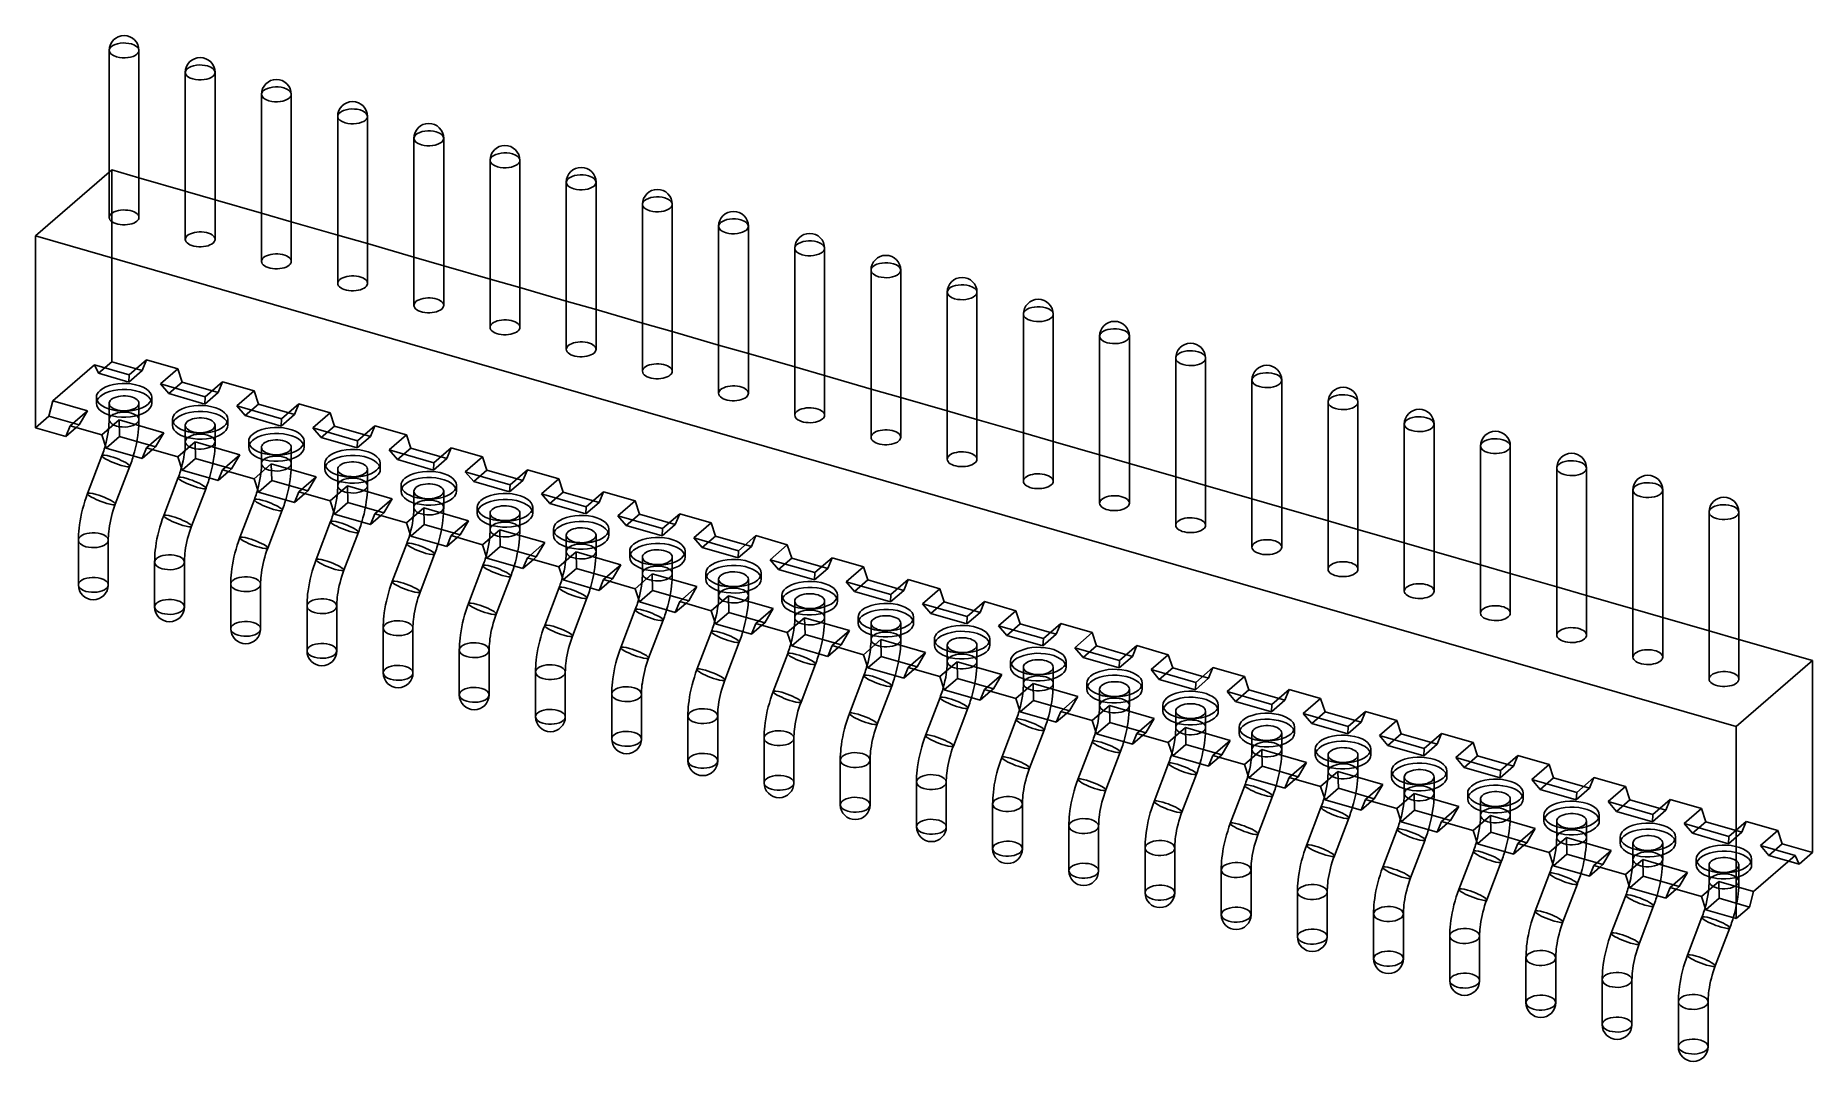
# Model space of a CAD drawing. Header units: millimetres. Extents: x -12.8 to 12.8, y -6.1 to 8.7.
import ezdxf

# ---------------------------------------------------------------- set-up
doc = ezdxf.new("R2010")
doc.units = ezdxf.units.MM
doc.layers.add('MAIN-1', color=7, linetype='Continuous')
doc.layers.add('MAIN-2', color=7, linetype='Continuous')

msp = doc.modelspace()

# ---------------------------------------------------------------- linework, layer by layer
at = {"layer": 'MAIN-1'}
for p, q in [((-11.763, 8.517), (-11.763, 6.105)), ((-11.333, 8.517), (-11.333, 6.105)), ((-10.664, 8.199), (-10.664, 5.788)), ((-10.234, 8.199), (-10.234, 5.788)), ((-9.564, 7.882), (-9.564, 5.47)), ((-9.134, 7.882), (-9.134, 5.47)), ((-8.464, 7.564), (-8.464, 5.153)), ((-8.034, 7.564), (-8.034, 5.153)), ((-7.364, 7.247), (-7.364, 4.835)), ((-6.934, 7.247), (-6.934, 4.835)), ((-6.264, 6.929), (-6.264, 4.518)), ((-5.834, 6.929), (-5.834, 4.518)), ((-12.826, 5.839), (-11.763, 6.759)), ((-11.333, 6.678), (-10.664, 6.485)), ((-5.164, 6.612), (-5.164, 4.2)), ((-4.734, 6.612), (-4.734, 4.2)), ((-10.234, 6.361), (-9.564, 6.167)), ((-4.064, 6.294), (-4.064, 3.883)), ((-3.634, 6.294), (-3.634, 3.883)), ((-9.134, 6.043), (-8.464, 5.85)), ((-2.965, 5.977), (-2.965, 3.565)), ((-2.535, 5.977), (-2.535, 3.565)), ((11.726, -1.249), (-12.826, 5.839)), ((-12.826, 5.839), (-12.826, 3.067)), ((-8.034, 5.726), (-7.364, 5.532)), ((-1.865, 5.659), (-1.865, 3.248)), ((-1.435, 5.659), (-1.435, 3.248)), ((-6.934, 5.408), (-6.264, 5.215)), ((-0.765, 5.342), (-0.765, 2.93)), ((-0.335, 5.342), (-0.335, 2.93)), ((-5.834, 5.091), (-5.164, 4.897)), ((0.335, 5.024), (0.335, 2.613)), ((0.765, 5.024), (0.765, 2.613)), ((-4.734, 4.773), (-4.064, 4.58)), ((1.435, 4.707), (1.435, 2.295)), ((1.865, 4.707), (1.865, 2.295)), ((-3.634, 4.456), (-2.965, 4.262)), ((2.535, 4.389), (2.535, 1.978)), ((2.965, 4.389), (2.965, 1.978)), ((-2.535, 4.138), (-1.865, 3.945)), ((3.634, 4.072), (3.634, 1.66)), ((4.064, 4.072), (4.064, 1.66)), ((-1.435, 3.821), (-0.765, 3.627)), ((4.734, 3.754), (4.734, 1.343)), ((5.164, 3.754), (5.164, 1.343)), ((-0.335, 3.503), (0.335, 3.31)), ((5.834, 3.437), (5.834, 1.025)), ((6.264, 3.437), (6.264, 1.025)), ((-12.389, 2.941), (-12.326, 3.096)), ((-12.326, 3.096), (-11.871, 2.965)), ((0.765, 3.186), (1.435, 2.992)), ((6.934, 3.119), (6.934, 0.708)), ((7.364, 3.119), (7.364, 0.708)), ((-12.826, 3.067), (-12.389, 2.941)), ((-12.239, 3.071), (-12.389, 2.941)), ((-11.871, 2.965), (-11.808, 2.774)), ((1.865, 2.868), (2.535, 2.675)), ((-12.075, 2.116), (-11.867, 2.664)), ((-11.867, 2.664), (-11.858, 2.688)), ((-11.858, 2.688), (-11.85, 2.711)), ((-11.85, 2.711), (-11.842, 2.735)), ((-11.842, 2.735), (-11.834, 2.759)), ((-11.834, 2.759), (-11.826, 2.783)), ((-11.826, 2.783), (-11.819, 2.808)), ((-11.808, 2.774), (-11.289, 2.624)), ((-11.447, 2.56), (-11.438, 2.585)), ((-11.438, 2.585), (-11.43, 2.61)), ((-11.43, 2.61), (-11.422, 2.635)), ((-11.422, 2.635), (-11.415, 2.66)), ((-11.289, 2.624), (-11.226, 2.779)), ((-11.139, 2.754), (-11.289, 2.624)), ((-11.226, 2.779), (-10.772, 2.648)), ((-10.772, 2.648), (-10.708, 2.456)), ((8.034, 2.802), (8.034, 0.39)), ((8.464, 2.802), (8.464, 0.39)), ((-11.674, 1.963), (-11.465, 2.511)), ((-11.465, 2.511), (-11.456, 2.535)), ((-11.456, 2.535), (-11.447, 2.56)), ((-10.976, 1.799), (-10.767, 2.347)), ((-10.767, 2.347), (-10.758, 2.37)), ((-10.758, 2.37), (-10.75, 2.394)), ((-10.75, 2.394), (-10.742, 2.417)), ((-10.742, 2.417), (-10.734, 2.441)), ((-10.734, 2.441), (-10.727, 2.466)), ((-10.727, 2.466), (-10.72, 2.49)), ((-10.708, 2.456), (-10.189, 2.306)), ((-10.33, 2.292), (-10.322, 2.317)), ((-10.322, 2.317), (-10.315, 2.342)), ((-10.189, 2.306), (-10.126, 2.461)), ((-10.039, 2.436), (-10.189, 2.306)), ((-10.126, 2.461), (-9.672, 2.33)), ((-9.672, 2.33), (-9.609, 2.139)), ((2.965, 2.551), (3.634, 2.357)), ((9.134, 2.484), (9.134, 0.073)), ((9.564, 2.484), (9.564, 0.073)), ((-12.095, 2.062), (-12.114, 2.006)), ((-12.075, 2.116), (-12.095, 2.062)), ((-10.574, 1.646), (-10.365, 2.194)), ((-10.365, 2.194), (-10.356, 2.218)), ((-10.356, 2.218), (-10.347, 2.243)), ((-10.347, 2.243), (-10.338, 2.267)), ((-10.338, 2.267), (-10.33, 2.292)), ((-9.667, 2.029), (-9.658, 2.053)), ((-9.658, 2.053), (-9.65, 2.076)), ((-9.65, 2.076), (-9.642, 2.1)), ((-9.642, 2.1), (-9.634, 2.124)), ((-9.634, 2.124), (-9.627, 2.148)), ((-9.627, 2.148), (-9.62, 2.173)), ((-9.609, 2.139), (-9.089, 1.989)), ((-9.089, 1.989), (-9.026, 2.144)), ((-8.939, 2.119), (-9.089, 1.989)), ((-9.026, 2.144), (-8.572, 2.013)), ((4.064, 2.233), (4.734, 2.04)), ((10.234, 2.167), (10.234, -0.245)), ((10.664, 2.167), (10.664, -0.245)), ((-12.16, 1.835), (-12.172, 1.778)), ((-12.146, 1.893), (-12.16, 1.835)), ((-12.131, 1.949), (-12.146, 1.893)), ((-12.114, 2.006), (-12.131, 1.949)), ((-11.718, 1.831), (-11.73, 1.786)), ((-11.704, 1.876), (-11.718, 1.831)), ((-11.689, 1.92), (-11.704, 1.876)), ((-11.674, 1.963), (-11.689, 1.92)), ((-10.976, 1.799), (-10.996, 1.744)), ((-9.876, 1.481), (-9.667, 2.029)), ((-9.474, 1.328), (-9.265, 1.876)), ((-9.265, 1.876), (-9.256, 1.9)), ((-9.256, 1.9), (-9.247, 1.925)), ((-9.247, 1.925), (-9.239, 1.95)), ((-9.239, 1.95), (-9.23, 1.975)), ((-9.23, 1.975), (-9.222, 2)), ((-9.222, 2), (-9.215, 2.025)), ((-8.572, 2.013), (-8.509, 1.821)), ((-8.542, 1.782), (-8.534, 1.806)), ((-8.534, 1.806), (-8.527, 1.831)), ((-8.527, 1.831), (-8.52, 1.855)), ((-8.509, 1.821), (-7.989, 1.671)), ((-7.989, 1.671), (-7.926, 1.826)), ((-7.839, 1.801), (-7.989, 1.671)), ((-7.926, 1.826), (-7.472, 1.695)), ((5.164, 1.916), (5.834, 1.722)), ((11.333, 1.849), (11.333, -0.562)), ((11.763, 1.849), (11.763, -0.562)), ((-12.201, 1.572), (-12.204, 1.528)), ((-12.197, 1.616), (-12.201, 1.572)), ((-12.191, 1.665), (-12.197, 1.616)), ((-12.183, 1.721), (-12.191, 1.665)), ((-12.172, 1.778), (-12.183, 1.721)), ((-11.77, 1.57), (-11.773, 1.537)), ((-11.765, 1.607), (-11.77, 1.57)), ((-11.759, 1.651), (-11.765, 1.607)), ((-11.75, 1.695), (-11.759, 1.651)), ((-11.741, 1.74), (-11.75, 1.695)), ((-11.73, 1.786), (-11.741, 1.74)), ((-11.047, 1.575), (-11.06, 1.518)), ((-11.031, 1.632), (-11.047, 1.575)), ((-11.014, 1.688), (-11.031, 1.632)), ((-10.996, 1.744), (-11.014, 1.688)), ((-10.604, 1.558), (-10.618, 1.513)), ((-10.59, 1.603), (-10.604, 1.558)), ((-10.574, 1.646), (-10.59, 1.603)), ((-8.776, 1.164), (-8.567, 1.712)), ((-8.567, 1.712), (-8.558, 1.735)), ((-8.558, 1.735), (-8.55, 1.759)), ((-8.55, 1.759), (-8.542, 1.782)), ((-8.374, 1.011), (-8.165, 1.559)), ((-8.165, 1.559), (-8.156, 1.583)), ((-8.156, 1.583), (-8.147, 1.608)), ((-8.147, 1.608), (-8.139, 1.632)), ((-8.139, 1.632), (-8.131, 1.657)), ((-8.131, 1.657), (-8.123, 1.682)), ((-8.123, 1.682), (-8.115, 1.707)), ((-7.472, 1.695), (-7.409, 1.504)), ((6.264, 1.598), (6.934, 1.405)), ((-12.206, 1.485), (-12.207, 1.443)), ((-12.207, 0.798), (-12.207, 1.443)), ((-12.204, 1.528), (-12.206, 1.485)), ((-11.776, 1.473), (-11.777, 1.443)), ((-11.777, 0.798), (-11.777, 1.443)), ((-11.775, 1.504), (-11.776, 1.473)), ((-11.773, 1.537), (-11.775, 1.504)), ((-11.097, 1.299), (-11.102, 1.254)), ((-11.091, 1.347), (-11.097, 1.299)), ((-11.083, 1.404), (-11.091, 1.347)), ((-11.073, 1.461), (-11.083, 1.404)), ((-11.06, 1.518), (-11.073, 1.461)), ((-10.665, 1.289), (-10.67, 1.253)), ((-10.659, 1.333), (-10.665, 1.289)), ((-10.651, 1.378), (-10.659, 1.333)), ((-10.641, 1.423), (-10.651, 1.378)), ((-10.63, 1.468), (-10.641, 1.423)), ((-10.618, 1.513), (-10.63, 1.468)), ((-9.931, 1.314), (-9.947, 1.258)), ((-9.914, 1.371), (-9.931, 1.314)), ((-9.896, 1.427), (-9.914, 1.371)), ((-9.876, 1.481), (-9.896, 1.427)), ((-9.49, 1.285), (-9.504, 1.241)), ((-9.474, 1.328), (-9.49, 1.285)), ((-7.676, 0.846), (-7.467, 1.394)), ((-7.467, 1.394), (-7.459, 1.418)), ((-7.459, 1.418), (-7.45, 1.441)), ((-7.45, 1.441), (-7.442, 1.465)), ((-7.442, 1.465), (-7.434, 1.489)), ((-7.434, 1.489), (-7.427, 1.513)), ((-7.427, 1.513), (-7.42, 1.538)), ((-7.409, 1.504), (-6.889, 1.354)), ((-7.056, 1.265), (-7.047, 1.29)), ((-7.047, 1.29), (-7.039, 1.315)), ((-7.039, 1.315), (-7.031, 1.34)), ((-7.031, 1.34), (-7.023, 1.365)), ((-7.023, 1.365), (-7.015, 1.39)), ((-6.889, 1.354), (-6.826, 1.509)), ((-6.739, 1.484), (-6.889, 1.354)), ((-6.826, 1.509), (-6.372, 1.378)), ((-6.372, 1.378), (-6.309, 1.186)), ((-11.106, 1.168), (-11.107, 1.125)), ((-11.107, 0.48), (-11.107, 1.125)), ((-11.105, 1.211), (-11.106, 1.168)), ((-11.102, 1.254), (-11.105, 1.211)), ((-10.675, 1.187), (-10.677, 1.155)), ((-10.677, 1.155), (-10.677, 1.125)), ((-10.677, 0.48), (-10.677, 1.125)), ((-10.673, 1.219), (-10.675, 1.187)), ((-10.67, 1.253), (-10.673, 1.219)), ((-9.992, 1.03), (-9.997, 0.981)), ((-9.983, 1.086), (-9.992, 1.03)), ((-9.973, 1.143), (-9.983, 1.086)), ((-9.961, 1.2), (-9.973, 1.143)), ((-9.947, 1.258), (-9.961, 1.2)), ((-9.551, 1.06), (-9.559, 1.016)), ((-9.541, 1.105), (-9.551, 1.06)), ((-9.53, 1.151), (-9.541, 1.105)), ((-9.518, 1.196), (-9.53, 1.151)), ((-9.504, 1.241), (-9.518, 1.196)), ((-8.814, 1.053), (-8.831, 0.997)), ((-8.796, 1.109), (-8.814, 1.053)), ((-8.776, 1.164), (-8.796, 1.109)), ((-7.274, 0.693), (-7.065, 1.241)), ((-7.065, 1.241), (-7.056, 1.265)), ((-6.576, 0.529), (-6.367, 1.077)), ((-6.367, 1.077), (-6.359, 1.1)), ((-6.359, 1.1), (-6.35, 1.124)), ((-6.35, 1.124), (-6.342, 1.147)), ((-6.342, 1.147), (-6.335, 1.171)), ((-6.335, 1.171), (-6.327, 1.196)), ((-6.327, 1.196), (-6.32, 1.22)), ((-6.309, 1.186), (-5.789, 1.036)), ((-5.931, 1.022), (-5.923, 1.047)), ((-5.923, 1.047), (-5.915, 1.072)), ((-5.789, 1.036), (-5.726, 1.191)), ((-5.639, 1.166), (-5.789, 1.036)), ((-5.726, 1.191), (-5.272, 1.06)), ((-5.272, 1.06), (-5.209, 0.869)), ((7.364, 1.281), (8.034, 1.087)), ((-10.005, 0.893), (-10.007, 0.85)), ((-10.007, 0.85), (-10.007, 0.808)), ((-10.007, 0.163), (-10.007, 0.808)), ((-10.002, 0.937), (-10.005, 0.893)), ((-9.997, 0.981), (-10.002, 0.937)), ((-9.575, 0.869), (-9.577, 0.838)), ((-9.577, 0.838), (-9.577, 0.808)), ((-9.577, 0.163), (-9.577, 0.808)), ((-9.573, 0.902), (-9.575, 0.869)), ((-9.57, 0.935), (-9.573, 0.902)), ((-9.565, 0.972), (-9.57, 0.935)), ((-9.559, 1.016), (-9.565, 0.972)), ((-8.873, 0.826), (-8.883, 0.769)), ((-8.861, 0.883), (-8.873, 0.826)), ((-8.847, 0.94), (-8.861, 0.883)), ((-8.831, 0.997), (-8.847, 0.94)), ((-8.441, 0.788), (-8.451, 0.743)), ((-8.43, 0.833), (-8.441, 0.788)), ((-8.418, 0.878), (-8.43, 0.833)), ((-8.405, 0.923), (-8.418, 0.878)), ((-8.39, 0.968), (-8.405, 0.923)), ((-8.374, 1.011), (-8.39, 0.968)), ((-7.696, 0.792), (-7.715, 0.736)), ((-7.676, 0.846), (-7.696, 0.792)), ((-6.174, 0.376), (-5.966, 0.924)), ((-5.966, 0.924), (-5.956, 0.948)), ((-5.956, 0.948), (-5.948, 0.973)), ((-5.948, 0.973), (-5.939, 0.997)), ((-5.939, 0.997), (-5.931, 1.022)), ((-5.268, 0.759), (-5.259, 0.783)), ((-5.259, 0.783), (-5.25, 0.806)), ((-5.25, 0.806), (-5.242, 0.83)), ((-5.242, 0.83), (-5.235, 0.854)), ((-5.235, 0.854), (-5.227, 0.878)), ((-5.227, 0.878), (-5.22, 0.903)), ((-5.209, 0.869), (-4.69, 0.719)), ((-4.69, 0.719), (-4.627, 0.874)), ((-4.54, 0.849), (-4.69, 0.719)), ((-4.627, 0.874), (-4.172, 0.743)), ((8.464, 0.963), (9.134, 0.77)), ((-8.905, 0.576), (-8.907, 0.533)), ((-8.907, 0.533), (-8.907, 0.49)), ((-8.902, 0.619), (-8.905, 0.576)), ((-8.898, 0.664), (-8.902, 0.619)), ((-8.892, 0.712), (-8.898, 0.664)), ((-8.883, 0.769), (-8.892, 0.712)), ((-8.476, 0.552), (-8.477, 0.52)), ((-8.477, 0.52), (-8.477, 0.49)), ((-8.473, 0.584), (-8.476, 0.552)), ((-8.47, 0.618), (-8.473, 0.584)), ((-8.466, 0.654), (-8.47, 0.618)), ((-8.459, 0.698), (-8.466, 0.654)), ((-8.451, 0.743), (-8.459, 0.698)), ((-7.761, 0.565), (-7.773, 0.508)), ((-7.747, 0.623), (-7.761, 0.565)), ((-7.732, 0.679), (-7.747, 0.623)), ((-7.715, 0.736), (-7.732, 0.679)), ((-7.331, 0.516), (-7.342, 0.47)), ((-7.318, 0.561), (-7.331, 0.516)), ((-7.305, 0.606), (-7.318, 0.561)), ((-7.29, 0.65), (-7.305, 0.606)), ((-7.274, 0.693), (-7.29, 0.65)), ((-6.576, 0.529), (-6.596, 0.474)), ((-5.476, 0.211), (-5.268, 0.759)), ((-5.075, 0.058), (-4.866, 0.606)), ((-4.866, 0.606), (-4.857, 0.63)), ((-4.857, 0.63), (-4.848, 0.655)), ((-4.848, 0.655), (-4.839, 0.68)), ((-4.839, 0.68), (-4.831, 0.705)), ((-4.831, 0.705), (-4.823, 0.73)), ((-4.823, 0.73), (-4.815, 0.755)), ((-4.172, 0.743), (-4.109, 0.551)), ((-4.143, 0.512), (-4.135, 0.536)), ((-4.135, 0.536), (-4.128, 0.561)), ((-4.128, 0.561), (-4.121, 0.585)), ((-4.109, 0.551), (-3.59, 0.401)), ((-3.59, 0.401), (-3.527, 0.556)), ((-3.44, 0.531), (-3.59, 0.401)), ((-3.527, 0.556), (-3.073, 0.425)), ((9.564, 0.646), (10.234, 0.452)), ((-8.907, -0.155), (-8.907, 0.49)), ((-8.477, -0.155), (-8.477, 0.49)), ((-7.805, 0.258), (-7.807, 0.215)), ((-7.802, 0.302), (-7.805, 0.258)), ((-7.798, 0.346), (-7.802, 0.302)), ((-7.792, 0.395), (-7.798, 0.346)), ((-7.783, 0.451), (-7.792, 0.395)), ((-7.773, 0.508), (-7.783, 0.451)), ((-7.373, 0.267), (-7.376, 0.234)), ((-7.37, 0.3), (-7.373, 0.267)), ((-7.366, 0.337), (-7.37, 0.3)), ((-7.359, 0.381), (-7.366, 0.337)), ((-7.351, 0.425), (-7.359, 0.381)), ((-7.342, 0.47), (-7.351, 0.425)), ((-6.647, 0.305), (-6.661, 0.248)), ((-6.632, 0.362), (-6.647, 0.305)), ((-6.615, 0.418), (-6.632, 0.362)), ((-6.596, 0.474), (-6.615, 0.418)), ((-6.205, 0.288), (-6.218, 0.243)), ((-6.19, 0.333), (-6.205, 0.288)), ((-6.174, 0.376), (-6.19, 0.333)), ((-4.376, -0.106), (-4.168, 0.442)), ((-4.168, 0.442), (-4.159, 0.465)), ((-4.159, 0.465), (-4.151, 0.489)), ((-4.151, 0.489), (-4.143, 0.512)), ((-3.975, -0.259), (-3.766, 0.289)), ((-3.766, 0.289), (-3.757, 0.313)), ((-3.757, 0.313), (-3.748, 0.338)), ((-3.748, 0.338), (-3.739, 0.362)), ((-3.739, 0.362), (-3.731, 0.387)), ((-3.731, 0.387), (-3.723, 0.412)), ((-3.723, 0.412), (-3.716, 0.437)), ((-3.073, 0.425), (-3.01, 0.234)), ((-3.028, 0.243), (-3.021, 0.268)), ((10.664, 0.328), (11.333, 0.135)), ((-7.807, 0.215), (-7.807, 0.173)), ((-7.807, -0.472), (-7.807, 0.173)), ((-7.376, 0.234), (-7.377, 0.203)), ((-7.377, 0.203), (-7.377, 0.173)), ((-7.377, -0.472), (-7.377, 0.173)), ((-6.698, 0.029), (-6.702, -0.016)), ((-6.692, 0.077), (-6.698, 0.029)), ((-6.683, 0.134), (-6.692, 0.077)), ((-6.673, 0.191), (-6.683, 0.134)), ((-6.661, 0.248), (-6.673, 0.191)), ((-6.266, 0.019), (-6.27, -0.017)), ((-6.259, 0.063), (-6.266, 0.019)), ((-6.251, 0.108), (-6.259, 0.063)), ((-6.242, 0.153), (-6.251, 0.108)), ((-6.231, 0.198), (-6.242, 0.153)), ((-6.218, 0.243), (-6.231, 0.198)), ((-5.532, 0.044), (-5.547, -0.012)), ((-5.515, 0.101), (-5.532, 0.044)), ((-5.496, 0.157), (-5.515, 0.101)), ((-5.476, 0.211), (-5.496, 0.157)), ((-5.09, 0.015), (-5.105, -0.029)), ((-5.075, 0.058), (-5.09, 0.015)), ((-3.277, -0.424), (-3.068, 0.124)), ((-3.068, 0.124), (-3.059, 0.148)), ((-3.059, 0.148), (-3.051, 0.171)), ((-3.051, 0.171), (-3.043, 0.195)), ((-3.043, 0.195), (-3.035, 0.219)), ((-3.035, 0.219), (-3.028, 0.243)), ((-3.01, 0.234), (-2.49, 0.084)), ((-2.657, -0.005), (-2.648, 0.02)), ((-2.648, 0.02), (-2.64, 0.045)), ((-2.64, 0.045), (-2.631, 0.07)), ((-2.631, 0.07), (-2.623, 0.095)), ((-2.623, 0.095), (-2.616, 0.12)), ((-2.49, 0.084), (-2.427, 0.239)), ((-2.34, 0.214), (-2.49, 0.084)), ((-2.427, 0.239), (-1.973, 0.108)), ((-1.973, 0.108), (-1.91, -0.084)), ((11.763, 0.011), (12.826, -0.296)), ((-6.707, -0.102), (-6.708, -0.145)), ((-6.708, -0.79), (-6.708, -0.145)), ((-6.705, -0.059), (-6.707, -0.102)), ((-6.702, -0.016), (-6.705, -0.059)), ((-6.277, -0.115), (-6.278, -0.145)), ((-6.278, -0.79), (-6.278, -0.145)), ((-6.276, -0.083), (-6.277, -0.115)), ((-6.274, -0.051), (-6.276, -0.083)), ((-6.27, -0.017), (-6.274, -0.051)), ((-5.592, -0.24), (-5.598, -0.289)), ((-5.584, -0.184), (-5.592, -0.24)), ((-5.573, -0.127), (-5.584, -0.184)), ((-5.561, -0.07), (-5.573, -0.127)), ((-5.547, -0.012), (-5.561, -0.07)), ((-5.159, -0.254), (-5.166, -0.298)), ((-5.151, -0.21), (-5.159, -0.254)), ((-5.142, -0.165), (-5.151, -0.21)), ((-5.131, -0.119), (-5.142, -0.165)), ((-5.119, -0.074), (-5.131, -0.119)), ((-5.105, -0.029), (-5.119, -0.074)), ((-4.415, -0.217), (-4.432, -0.273)), ((-4.397, -0.161), (-4.415, -0.217)), ((-4.376, -0.106), (-4.397, -0.161)), ((-2.875, -0.577), (-2.666, -0.029)), ((-2.666, -0.029), (-2.657, -0.005)), ((-2.177, -0.741), (-1.968, -0.193)), ((-1.968, -0.193), (-1.959, -0.17)), ((-1.959, -0.17), (-1.951, -0.146)), ((-1.951, -0.146), (-1.943, -0.123)), ((-1.943, -0.123), (-1.935, -0.099)), ((-1.935, -0.099), (-1.928, -0.074)), ((-1.928, -0.074), (-1.921, -0.05)), ((-1.91, -0.084), (-1.39, -0.234)), ((-1.54, -0.273), (-1.531, -0.248)), ((-1.531, -0.248), (-1.523, -0.223)), ((-1.523, -0.223), (-1.516, -0.198)), ((-1.39, -0.234), (-1.327, -0.079)), ((-1.24, -0.104), (-1.39, -0.234)), ((-1.327, -0.079), (-0.873, -0.21)), ((-0.873, -0.21), (-0.81, -0.401)), ((-5.607, -0.42), (-5.608, -0.462)), ((-5.608, -1.107), (-5.608, -0.462)), ((-5.605, -0.377), (-5.607, -0.42)), ((-5.602, -0.333), (-5.605, -0.377)), ((-5.598, -0.289), (-5.602, -0.333)), ((-5.177, -0.432), (-5.178, -0.462)), ((-5.178, -1.107), (-5.178, -0.462)), ((-5.176, -0.401), (-5.177, -0.432)), ((-5.174, -0.368), (-5.176, -0.401)), ((-5.171, -0.335), (-5.174, -0.368)), ((-5.166, -0.298), (-5.171, -0.335)), ((-4.484, -0.501), (-4.492, -0.558)), ((-4.473, -0.444), (-4.484, -0.501)), ((-4.461, -0.387), (-4.473, -0.444)), ((-4.448, -0.33), (-4.461, -0.387)), ((-4.432, -0.273), (-4.448, -0.33)), ((-4.042, -0.482), (-4.051, -0.527)), ((-4.031, -0.437), (-4.042, -0.482)), ((-4.019, -0.392), (-4.031, -0.437)), ((-4.005, -0.347), (-4.019, -0.392)), ((-3.99, -0.302), (-4.005, -0.347)), ((-3.975, -0.259), (-3.99, -0.302)), ((-3.297, -0.478), (-3.315, -0.534)), ((-3.277, -0.424), (-3.297, -0.478)), ((-1.775, -0.894), (-1.566, -0.346)), ((-1.566, -0.346), (-1.557, -0.322)), ((-1.557, -0.322), (-1.548, -0.297)), ((-1.548, -0.297), (-1.54, -0.273)), ((-1.077, -1.059), (-0.868, -0.511)), ((-0.868, -0.511), (-0.859, -0.487)), ((-0.859, -0.487), (-0.851, -0.464)), ((-0.851, -0.464), (-0.843, -0.44)), ((-0.843, -0.44), (-0.835, -0.416)), ((-0.835, -0.416), (-0.828, -0.392)), ((-0.828, -0.392), (-0.821, -0.367)), ((-0.81, -0.401), (-0.29, -0.551)), ((-0.29, -0.551), (-0.227, -0.396)), ((-0.14, -0.421), (-0.29, -0.551)), ((-0.227, -0.396), (0.227, -0.527)), ((11.726, -1.249), (12.826, -0.296)), ((12.826, -0.296), (12.826, -3.067)), ((-4.507, -0.737), (-4.508, -0.78)), ((-4.505, -0.694), (-4.507, -0.737)), ((-4.502, -0.651), (-4.505, -0.694)), ((-4.498, -0.606), (-4.502, -0.651)), ((-4.492, -0.558), (-4.498, -0.606)), ((-4.077, -0.75), (-4.078, -0.78)), ((-4.076, -0.718), (-4.077, -0.75)), ((-4.074, -0.686), (-4.076, -0.718)), ((-4.071, -0.652), (-4.074, -0.686)), ((-4.066, -0.616), (-4.071, -0.652)), ((-4.06, -0.572), (-4.066, -0.616)), ((-4.051, -0.527), (-4.06, -0.572)), ((-3.374, -0.762), (-3.384, -0.819)), ((-3.361, -0.705), (-3.374, -0.762)), ((-3.348, -0.647), (-3.361, -0.705)), ((-3.332, -0.591), (-3.348, -0.647)), ((-3.315, -0.534), (-3.332, -0.591)), ((-2.931, -0.754), (-2.942, -0.8)), ((-2.919, -0.709), (-2.931, -0.754)), ((-2.905, -0.664), (-2.919, -0.709)), ((-2.891, -0.62), (-2.905, -0.664)), ((-2.875, -0.577), (-2.891, -0.62)), ((-2.177, -0.741), (-2.197, -0.796)), ((-0.675, -1.212), (-0.466, -0.664)), ((-0.466, -0.664), (-0.457, -0.64)), ((-0.457, -0.64), (-0.448, -0.615)), ((-0.448, -0.615), (-0.44, -0.59)), ((-0.44, -0.59), (-0.432, -0.565)), ((-0.432, -0.565), (-0.424, -0.54)), ((-0.424, -0.54), (-0.416, -0.515)), ((0.227, -0.527), (0.29, -0.719)), ((0.249, -0.781), (0.257, -0.758)), ((0.257, -0.758), (0.265, -0.734)), ((0.265, -0.734), (0.272, -0.709)), ((0.272, -0.709), (0.279, -0.685)), ((0.29, -0.719), (0.81, -0.869)), ((0.81, -0.869), (0.873, -0.714)), ((0.96, -0.739), (0.81, -0.869)), ((0.873, -0.714), (1.327, -0.845)), ((-4.508, -1.425), (-4.508, -0.78)), ((-4.078, -1.425), (-4.078, -0.78)), ((-3.406, -1.012), (-3.407, -1.055)), ((-3.403, -0.968), (-3.406, -1.012)), ((-3.398, -0.924), (-3.403, -0.968)), ((-3.392, -0.875), (-3.398, -0.924)), ((-3.384, -0.819), (-3.392, -0.875)), ((-2.974, -1.003), (-2.976, -1.036)), ((-2.971, -0.97), (-2.974, -1.003)), ((-2.966, -0.933), (-2.971, -0.97)), ((-2.96, -0.889), (-2.966, -0.933)), ((-2.952, -0.845), (-2.96, -0.889)), ((-2.942, -0.8), (-2.952, -0.845)), ((-2.262, -1.022), (-2.274, -1.079)), ((-2.248, -0.965), (-2.262, -1.022)), ((-2.232, -0.908), (-2.248, -0.965)), ((-2.215, -0.852), (-2.232, -0.908)), ((-2.197, -0.796), (-2.215, -0.852)), ((-1.806, -0.982), (-1.819, -1.027)), ((-1.791, -0.937), (-1.806, -0.982)), ((-1.775, -0.894), (-1.791, -0.937)), ((0.023, -1.376), (0.232, -0.828)), ((0.232, -0.828), (0.24, -0.805)), ((0.24, -0.805), (0.249, -0.781)), ((0.425, -1.529), (0.634, -0.981)), ((0.634, -0.981), (0.643, -0.957)), ((0.643, -0.957), (0.651, -0.932)), ((0.651, -0.932), (0.66, -0.908)), ((0.66, -0.908), (0.668, -0.883)), ((0.668, -0.883), (0.676, -0.858)), ((0.676, -0.858), (0.684, -0.833)), ((1.327, -0.845), (1.39, -1.036)), ((1.372, -1.027), (1.379, -1.002)), ((-3.407, -1.055), (-3.408, -1.097)), ((-3.408, -1.742), (-3.408, -1.097)), ((-2.976, -1.036), (-2.978, -1.067)), ((-2.978, -1.067), (-2.978, -1.097)), ((-2.978, -1.742), (-2.978, -1.097)), ((-2.298, -1.241), (-2.303, -1.286)), ((-2.293, -1.193), (-2.298, -1.241)), ((-2.284, -1.136), (-2.293, -1.193)), ((-2.274, -1.079), (-2.284, -1.136)), ((-1.866, -1.251), (-1.871, -1.287)), ((-1.86, -1.207), (-1.866, -1.251)), ((-1.852, -1.162), (-1.86, -1.207)), ((-1.842, -1.117), (-1.852, -1.162)), ((-1.831, -1.072), (-1.842, -1.117)), ((-1.819, -1.027), (-1.831, -1.072)), ((-1.148, -1.282), (-1.162, -1.34)), ((-1.133, -1.226), (-1.148, -1.282)), ((-1.116, -1.169), (-1.133, -1.226)), ((-1.097, -1.113), (-1.116, -1.169)), ((-1.077, -1.059), (-1.097, -1.113)), ((-0.691, -1.255), (-0.706, -1.299)), ((-0.675, -1.212), (-0.691, -1.255)), ((1.123, -1.694), (1.332, -1.146)), ((1.332, -1.146), (1.34, -1.122)), ((1.34, -1.122), (1.349, -1.099)), ((1.349, -1.099), (1.357, -1.075)), ((1.357, -1.075), (1.364, -1.051)), ((1.364, -1.051), (1.372, -1.027)), ((1.39, -1.036), (1.91, -1.186)), ((1.733, -1.299), (1.743, -1.275)), ((1.743, -1.275), (1.751, -1.25)), ((1.751, -1.25), (1.76, -1.225)), ((1.76, -1.225), (1.768, -1.2)), ((1.768, -1.2), (1.776, -1.175)), ((1.776, -1.175), (1.784, -1.15)), ((1.91, -1.186), (1.973, -1.031)), ((2.06, -1.056), (1.91, -1.186)), ((1.973, -1.031), (2.427, -1.162)), ((2.427, -1.162), (2.49, -1.354)), ((11.726, -4.02), (11.726, -1.249)), ((-2.306, -1.329), (-2.308, -1.372)), ((-2.308, -1.372), (-2.308, -1.415)), ((-2.308, -2.06), (-2.308, -1.415)), ((-2.303, -1.286), (-2.306, -1.329)), ((-1.876, -1.353), (-1.878, -1.385)), ((-1.878, -1.385), (-1.878, -1.415)), ((-1.878, -2.06), (-1.878, -1.415)), ((-1.874, -1.321), (-1.876, -1.353)), ((-1.871, -1.287), (-1.874, -1.321)), ((-1.193, -1.51), (-1.199, -1.559)), ((-1.184, -1.454), (-1.193, -1.51)), ((-1.174, -1.397), (-1.184, -1.454)), ((-1.162, -1.34), (-1.174, -1.397)), ((-0.76, -1.524), (-0.767, -1.568)), ((-0.752, -1.48), (-0.76, -1.524)), ((-0.742, -1.435), (-0.752, -1.48)), ((-0.731, -1.389), (-0.742, -1.435)), ((-0.719, -1.344), (-0.731, -1.389)), ((-0.706, -1.299), (-0.719, -1.344)), ((-0.016, -1.487), (-0.033, -1.543)), ((0.003, -1.431), (-0.016, -1.487)), ((0.023, -1.376), (0.003, -1.431)), ((0.425, -1.529), (0.409, -1.572)), ((1.525, -1.847), (1.733, -1.299)), ((2.223, -2.011), (2.431, -1.463)), ((2.431, -1.463), (2.44, -1.44)), ((2.44, -1.44), (2.448, -1.416)), ((2.448, -1.416), (2.457, -1.393)), ((2.457, -1.393), (2.464, -1.369)), ((2.464, -1.369), (2.472, -1.344)), ((2.472, -1.344), (2.479, -1.32)), ((2.49, -1.354), (3.009, -1.504)), ((2.86, -1.543), (2.868, -1.518)), ((2.868, -1.518), (2.876, -1.493)), ((2.876, -1.493), (2.884, -1.468)), ((3.009, -1.504), (3.072, -1.349)), ((3.159, -1.374), (3.009, -1.504)), ((3.072, -1.349), (3.527, -1.48)), ((3.527, -1.48), (3.59, -1.671)), ((-1.206, -1.647), (-1.208, -1.69)), ((-1.208, -1.69), (-1.208, -1.732)), ((-1.208, -2.377), (-1.208, -1.732)), ((-1.203, -1.603), (-1.206, -1.647)), ((-1.199, -1.559), (-1.203, -1.603)), ((-0.777, -1.671), (-0.778, -1.702)), ((-0.778, -1.702), (-0.778, -1.732)), ((-0.778, -2.377), (-0.778, -1.732)), ((-0.774, -1.638), (-0.777, -1.671)), ((-0.771, -1.605), (-0.774, -1.638)), ((-0.767, -1.568), (-0.771, -1.605)), ((-0.084, -1.771), (-0.093, -1.828)), ((-0.074, -1.714), (-0.084, -1.771)), ((-0.062, -1.657), (-0.074, -1.714)), ((-0.048, -1.6), (-0.062, -1.657)), ((-0.033, -1.543), (-0.048, -1.6)), ((0.357, -1.752), (0.348, -1.797)), ((0.368, -1.707), (0.357, -1.752)), ((0.381, -1.662), (0.368, -1.707)), ((0.394, -1.617), (0.381, -1.662)), ((0.409, -1.572), (0.394, -1.617)), ((1.103, -1.748), (1.084, -1.804)), ((1.123, -1.694), (1.103, -1.748)), ((2.624, -2.164), (2.833, -1.616)), ((2.833, -1.616), (2.842, -1.592)), ((2.842, -1.592), (2.851, -1.567)), ((2.851, -1.567), (2.86, -1.543)), ((3.322, -2.329), (3.531, -1.781)), ((3.531, -1.781), (3.54, -1.757)), ((3.54, -1.757), (3.548, -1.734)), ((3.548, -1.734), (3.556, -1.71)), ((3.556, -1.71), (3.564, -1.686)), ((3.564, -1.686), (3.571, -1.662)), ((3.571, -1.662), (3.578, -1.637)), ((3.59, -1.671), (4.109, -1.821)), ((3.976, -1.81), (3.983, -1.785)), ((4.109, -1.821), (4.172, -1.666)), ((4.259, -1.691), (4.109, -1.821)), ((4.172, -1.666), (4.626, -1.797)), ((-0.106, -1.964), (-0.108, -2.007)), ((-0.108, -2.007), (-0.108, -2.05)), ((-0.108, -2.695), (-0.108, -2.05)), ((-0.103, -1.921), (-0.106, -1.964)), ((-0.099, -1.876), (-0.103, -1.921)), ((-0.093, -1.828), (-0.099, -1.876)), ((0.323, -1.988), (0.322, -2.02)), ((0.322, -2.02), (0.322, -2.05)), ((0.322, -2.695), (0.322, -2.05)), ((0.326, -1.956), (0.323, -1.988)), ((0.329, -1.922), (0.326, -1.956)), ((0.333, -1.886), (0.329, -1.922)), ((0.34, -1.842), (0.333, -1.886)), ((0.348, -1.797), (0.34, -1.842)), ((1.026, -2.032), (1.015, -2.089)), ((1.038, -1.975), (1.026, -2.032)), ((1.052, -1.917), (1.038, -1.975)), ((1.067, -1.861), (1.052, -1.917)), ((1.084, -1.804), (1.067, -1.861)), ((1.468, -2.024), (1.457, -2.07)), ((1.481, -1.979), (1.468, -2.024)), ((1.494, -1.934), (1.481, -1.979)), ((1.509, -1.89), (1.494, -1.934)), ((1.525, -1.847), (1.509, -1.89)), ((2.223, -2.011), (2.203, -2.066)), ((3.724, -2.482), (3.933, -1.934)), ((3.933, -1.934), (3.942, -1.91)), ((3.942, -1.91), (3.951, -1.885)), ((3.951, -1.885), (3.96, -1.86)), ((3.96, -1.86), (3.968, -1.835)), ((3.968, -1.835), (3.976, -1.81)), ((4.626, -1.797), (4.689, -1.989)), ((4.64, -2.075), (4.648, -2.051)), ((4.648, -2.051), (4.656, -2.028)), ((4.656, -2.028), (4.664, -2.004)), ((4.664, -2.004), (4.671, -1.979)), ((4.671, -1.979), (4.678, -1.955)), ((4.689, -1.989), (5.209, -2.139)), ((5.209, -2.139), (5.272, -1.984)), ((5.359, -2.009), (5.209, -2.139)), ((5.272, -1.984), (5.726, -2.115)), ((0.994, -2.282), (0.992, -2.325)), ((0.997, -2.238), (0.994, -2.282)), ((1.001, -2.194), (0.997, -2.238)), ((1.007, -2.145), (1.001, -2.194)), ((1.015, -2.089), (1.007, -2.145)), ((1.423, -2.306), (1.422, -2.337)), ((1.425, -2.273), (1.423, -2.306)), ((1.429, -2.24), (1.425, -2.273)), ((1.433, -2.203), (1.429, -2.24)), ((1.44, -2.159), (1.433, -2.203)), ((1.448, -2.115), (1.44, -2.159)), ((1.457, -2.07), (1.448, -2.115)), ((2.138, -2.292), (2.126, -2.349)), ((2.152, -2.235), (2.138, -2.292)), ((2.167, -2.178), (2.152, -2.235)), ((2.184, -2.122), (2.167, -2.178)), ((2.203, -2.066), (2.184, -2.122)), ((2.58, -2.297), (2.568, -2.342)), ((2.594, -2.252), (2.58, -2.297)), ((2.609, -2.207), (2.594, -2.252)), ((2.624, -2.164), (2.609, -2.207)), ((4.422, -2.646), (4.631, -2.098)), ((4.631, -2.098), (4.64, -2.075)), ((4.824, -2.799), (5.033, -2.251)), ((5.033, -2.251), (5.042, -2.227)), ((5.042, -2.227), (5.051, -2.202)), ((5.051, -2.202), (5.059, -2.178)), ((5.059, -2.178), (5.068, -2.153)), ((5.068, -2.153), (5.076, -2.128)), ((5.076, -2.128), (5.083, -2.103)), ((5.726, -2.115), (5.789, -2.306)), ((5.764, -2.321), (5.771, -2.297)), ((5.771, -2.297), (5.778, -2.272)), ((5.789, -2.306), (6.309, -2.456)), ((6.309, -2.456), (6.372, -2.301)), ((6.372, -2.301), (6.826, -2.432)), ((0.992, -2.325), (0.991, -2.367)), ((0.991, -3.012), (0.991, -2.367)), ((1.422, -2.337), (1.421, -2.367)), ((1.421, -3.012), (1.421, -2.367)), ((2.097, -2.556), (2.094, -2.599)), ((2.101, -2.511), (2.097, -2.556)), ((2.107, -2.463), (2.101, -2.511)), ((2.115, -2.406), (2.107, -2.463)), ((2.126, -2.349), (2.115, -2.406)), ((2.528, -2.557), (2.525, -2.591)), ((2.533, -2.521), (2.528, -2.557)), ((2.54, -2.477), (2.533, -2.521)), ((2.548, -2.432), (2.54, -2.477)), ((2.557, -2.387), (2.548, -2.432)), ((2.568, -2.342), (2.557, -2.387)), ((3.251, -2.552), (3.238, -2.61)), ((3.267, -2.496), (3.251, -2.552)), ((3.284, -2.439), (3.267, -2.496)), ((3.302, -2.383), (3.284, -2.439)), ((3.322, -2.329), (3.302, -2.383)), ((3.708, -2.525), (3.694, -2.569)), ((3.724, -2.482), (3.708, -2.525)), ((5.522, -2.964), (5.731, -2.416)), ((5.731, -2.416), (5.74, -2.392)), ((5.74, -2.392), (5.748, -2.369)), ((5.748, -2.369), (5.756, -2.345)), ((5.756, -2.345), (5.764, -2.321)), ((6.133, -2.569), (6.142, -2.545)), ((6.142, -2.545), (6.151, -2.52)), ((6.151, -2.52), (6.159, -2.495)), ((6.159, -2.495), (6.168, -2.47)), ((6.168, -2.47), (6.175, -2.445)), ((6.175, -2.445), (6.183, -2.42)), ((6.459, -2.326), (6.309, -2.456)), ((6.826, -2.432), (6.889, -2.624)), ((2.092, -2.642), (2.091, -2.685)), ((2.091, -3.33), (2.091, -2.685)), ((2.094, -2.599), (2.092, -2.642)), ((2.522, -2.655), (2.521, -2.685)), ((2.521, -3.33), (2.521, -2.685)), ((2.523, -2.623), (2.522, -2.655)), ((2.525, -2.591), (2.523, -2.623)), ((3.207, -2.78), (3.201, -2.829)), ((3.215, -2.724), (3.207, -2.78)), ((3.226, -2.667), (3.215, -2.724)), ((3.238, -2.61), (3.226, -2.667)), ((3.639, -2.794), (3.633, -2.838)), ((3.647, -2.75), (3.639, -2.794)), ((3.657, -2.705), (3.647, -2.75)), ((3.668, -2.659), (3.657, -2.705)), ((3.68, -2.614), (3.668, -2.659)), ((3.694, -2.569), (3.68, -2.614)), ((4.367, -2.813), (4.351, -2.87)), ((4.384, -2.757), (4.367, -2.813)), ((4.402, -2.701), (4.384, -2.757)), ((4.422, -2.646), (4.402, -2.701)), ((4.824, -2.799), (4.808, -2.842)), ((5.924, -3.117), (6.133, -2.569)), ((6.622, -3.281), (6.831, -2.733)), ((6.831, -2.733), (6.84, -2.71)), ((6.84, -2.71), (6.848, -2.686)), ((6.848, -2.686), (6.856, -2.663)), ((6.856, -2.663), (6.864, -2.639)), ((6.864, -2.639), (6.871, -2.614)), ((6.871, -2.614), (6.878, -2.59)), ((6.889, -2.624), (7.409, -2.774)), ((7.251, -2.837), (7.259, -2.813)), ((7.259, -2.813), (7.267, -2.788)), ((7.267, -2.788), (7.275, -2.763)), ((7.275, -2.763), (7.283, -2.738)), ((7.409, -2.774), (7.472, -2.619)), ((7.559, -2.644), (7.409, -2.774)), ((7.472, -2.619), (7.926, -2.75)), ((7.926, -2.75), (7.989, -2.941)), ((3.192, -2.96), (3.191, -3.002)), ((3.191, -3.647), (3.191, -3.002)), ((3.194, -2.917), (3.192, -2.96)), ((3.197, -2.873), (3.194, -2.917)), ((3.201, -2.829), (3.197, -2.873)), ((3.622, -2.972), (3.621, -3.002)), ((3.621, -3.647), (3.621, -3.002)), ((3.623, -2.941), (3.622, -2.972)), ((3.625, -2.908), (3.623, -2.941)), ((3.628, -2.875), (3.625, -2.908)), ((3.633, -2.838), (3.628, -2.875)), ((4.315, -3.041), (4.307, -3.098)), ((4.325, -2.984), (4.315, -3.041)), ((4.337, -2.927), (4.325, -2.984)), ((4.351, -2.87), (4.337, -2.927)), ((4.747, -3.067), (4.739, -3.112)), ((4.757, -3.022), (4.747, -3.067)), ((4.768, -2.977), (4.757, -3.022)), ((4.78, -2.932), (4.768, -2.977)), ((4.794, -2.887), (4.78, -2.932)), ((4.808, -2.842), (4.794, -2.887)), ((5.484, -3.074), (5.467, -3.131)), ((5.502, -3.018), (5.484, -3.074)), ((5.522, -2.964), (5.502, -3.018)), ((7.024, -3.434), (7.233, -2.886)), ((7.233, -2.886), (7.242, -2.862)), ((7.242, -2.862), (7.251, -2.837)), ((7.722, -3.599), (7.931, -3.051)), ((7.931, -3.051), (7.939, -3.027)), ((7.939, -3.027), (7.948, -3.004)), ((7.948, -3.004), (7.956, -2.98)), ((7.956, -2.98), (7.963, -2.956)), ((7.963, -2.956), (7.971, -2.932)), ((7.971, -2.932), (7.978, -2.907)), ((7.989, -2.941), (8.509, -3.091)), ((8.375, -3.08), (8.383, -3.055)), ((8.509, -3.091), (8.572, -2.936)), ((8.659, -2.961), (8.509, -3.091)), ((8.572, -2.936), (9.026, -3.067)), ((9.026, -3.067), (9.089, -3.259)), ((12.634, -3.234), (12.826, -3.067)), ((4.292, -3.277), (4.291, -3.32)), ((4.291, -3.965), (4.291, -3.32)), ((4.293, -3.234), (4.292, -3.277)), ((4.296, -3.191), (4.293, -3.234)), ((4.301, -3.146), (4.296, -3.191)), ((4.307, -3.098), (4.301, -3.146)), ((4.723, -3.258), (4.721, -3.29)), ((4.721, -3.29), (4.721, -3.32)), ((4.721, -3.965), (4.721, -3.32)), ((4.725, -3.226), (4.723, -3.258)), ((4.728, -3.192), (4.725, -3.226)), ((4.733, -3.156), (4.728, -3.192)), ((4.739, -3.112), (4.733, -3.156)), ((5.425, -3.302), (5.415, -3.359)), ((5.437, -3.245), (5.425, -3.302)), ((5.451, -3.187), (5.437, -3.245)), ((5.467, -3.131), (5.451, -3.187)), ((5.868, -3.294), (5.857, -3.34)), ((5.88, -3.249), (5.868, -3.294)), ((5.893, -3.204), (5.88, -3.249)), ((5.908, -3.16), (5.893, -3.204)), ((5.924, -3.117), (5.908, -3.16)), ((6.622, -3.281), (6.602, -3.336)), ((8.124, -3.752), (8.332, -3.204)), ((8.332, -3.204), (8.342, -3.18)), ((8.342, -3.18), (8.35, -3.155)), ((8.35, -3.155), (8.359, -3.13)), ((8.359, -3.13), (8.367, -3.105)), ((8.367, -3.105), (8.375, -3.08)), ((9.039, -3.345), (9.048, -3.321)), ((9.048, -3.321), (9.056, -3.298)), ((9.056, -3.298), (9.063, -3.274)), ((9.063, -3.274), (9.071, -3.249)), ((9.071, -3.249), (9.078, -3.225)), ((9.089, -3.259), (9.608, -3.409)), ((9.608, -3.409), (9.672, -3.254)), ((9.758, -3.279), (9.608, -3.409)), ((9.672, -3.254), (10.126, -3.385)), ((11.976, -3.63), (12.576, -3.111)), ((12.634, -3.234), (12.484, -3.191)), ((12.576, -3.111), (12.634, -3.234)), ((5.393, -3.552), (5.391, -3.595)), ((5.396, -3.508), (5.393, -3.552)), ((5.401, -3.464), (5.396, -3.508)), ((5.406, -3.415), (5.401, -3.464)), ((5.415, -3.359), (5.406, -3.415)), ((5.823, -3.576), (5.821, -3.607)), ((5.825, -3.543), (5.823, -3.576)), ((5.828, -3.51), (5.825, -3.543)), ((5.832, -3.473), (5.828, -3.51)), ((5.839, -3.429), (5.832, -3.473)), ((5.847, -3.385), (5.839, -3.429)), ((5.857, -3.34), (5.847, -3.385)), ((6.537, -3.562), (6.525, -3.619)), ((6.551, -3.505), (6.537, -3.562)), ((6.566, -3.448), (6.551, -3.505)), ((6.583, -3.392), (6.566, -3.448)), ((6.602, -3.336), (6.583, -3.392)), ((6.98, -3.567), (6.968, -3.612)), ((6.993, -3.522), (6.98, -3.567)), ((7.008, -3.477), (6.993, -3.522)), ((7.024, -3.434), (7.008, -3.477)), ((8.822, -3.916), (9.031, -3.368)), ((9.031, -3.368), (9.039, -3.345)), ((9.224, -4.069), (9.432, -3.521)), ((9.432, -3.521), (9.441, -3.497)), ((9.441, -3.497), (9.45, -3.472)), ((9.45, -3.472), (9.459, -3.448)), ((9.459, -3.448), (9.467, -3.423)), ((9.467, -3.423), (9.475, -3.398)), ((9.475, -3.398), (9.483, -3.373)), ((10.126, -3.385), (10.189, -3.576)), ((10.155, -3.615), (10.163, -3.591)), ((10.163, -3.591), (10.171, -3.567)), ((10.171, -3.567), (10.178, -3.542)), ((10.189, -3.576), (10.708, -3.726)), ((10.708, -3.726), (10.771, -3.571)), ((10.771, -3.571), (11.226, -3.702)), ((5.391, -3.595), (5.391, -3.637)), ((5.391, -4.282), (5.391, -3.637)), ((5.821, -3.607), (5.821, -3.637)), ((5.821, -4.282), (5.821, -3.637)), ((6.496, -3.826), (6.493, -3.869)), ((6.5, -3.781), (6.496, -3.826)), ((6.506, -3.733), (6.5, -3.781)), ((6.515, -3.676), (6.506, -3.733)), ((6.525, -3.619), (6.515, -3.676)), ((6.928, -3.827), (6.925, -3.861)), ((6.932, -3.791), (6.928, -3.827)), ((6.939, -3.747), (6.932, -3.791)), ((6.947, -3.702), (6.939, -3.747)), ((6.957, -3.657), (6.947, -3.702)), ((6.968, -3.612), (6.957, -3.657)), ((7.651, -3.822), (7.637, -3.88)), ((7.666, -3.766), (7.651, -3.822)), ((7.683, -3.709), (7.666, -3.766)), ((7.702, -3.653), (7.683, -3.709)), ((7.722, -3.599), (7.702, -3.653)), ((8.093, -3.839), (8.08, -3.884)), ((8.108, -3.795), (8.093, -3.839)), ((8.124, -3.752), (8.108, -3.795)), ((9.922, -4.234), (10.13, -3.686)), ((10.13, -3.686), (10.139, -3.662)), ((10.139, -3.662), (10.147, -3.639)), ((10.147, -3.639), (10.155, -3.615)), ((10.323, -4.387), (10.532, -3.839)), ((10.532, -3.839), (10.541, -3.815)), ((10.541, -3.815), (10.55, -3.79)), ((10.55, -3.79), (10.559, -3.765)), ((10.559, -3.765), (10.567, -3.74)), ((10.567, -3.74), (10.575, -3.715)), ((10.575, -3.715), (10.583, -3.69)), ((10.858, -3.596), (10.708, -3.726)), ((11.226, -3.702), (11.289, -3.894)), ((11.918, -3.854), (11.976, -3.63)), ((6.493, -3.869), (6.491, -3.912)), ((6.491, -3.912), (6.491, -3.955)), ((6.491, -4.6), (6.491, -3.955)), ((6.922, -3.893), (6.921, -3.925)), ((6.921, -3.925), (6.921, -3.955)), ((6.921, -4.6), (6.921, -3.955)), ((6.925, -3.861), (6.922, -3.893)), ((7.6, -4.099), (7.596, -4.143)), ((7.606, -4.05), (7.6, -4.099)), ((7.615, -3.994), (7.606, -4.05)), ((7.625, -3.937), (7.615, -3.994)), ((7.637, -3.88), (7.625, -3.937)), ((8.039, -4.064), (8.032, -4.108)), ((8.047, -4.02), (8.039, -4.064)), ((8.056, -3.975), (8.047, -4.02)), ((8.067, -3.929), (8.056, -3.975)), ((8.08, -3.884), (8.067, -3.929)), ((8.766, -4.083), (8.751, -4.14)), ((8.783, -4.027), (8.766, -4.083)), ((8.802, -3.971), (8.783, -4.027)), ((8.822, -3.916), (8.802, -3.971)), ((9.224, -4.069), (9.208, -4.112)), ((11.021, -4.551), (11.23, -4.003)), ((11.23, -4.003), (11.239, -3.98)), ((11.239, -3.98), (11.247, -3.956)), ((11.247, -3.956), (11.255, -3.933)), ((11.255, -3.933), (11.263, -3.909)), ((11.263, -3.909), (11.27, -3.884)), ((11.27, -3.884), (11.277, -3.86)), ((11.289, -3.894), (11.726, -4.02)), ((11.65, -4.107), (11.659, -4.083)), ((11.659, -4.083), (11.667, -4.058)), ((11.667, -4.058), (11.675, -4.033)), ((11.675, -4.033), (11.682, -4.008)), ((11.726, -4.02), (11.918, -3.854)), ((7.591, -4.23), (7.59, -4.272)), ((7.59, -4.917), (7.59, -4.272)), ((7.593, -4.187), (7.591, -4.23)), ((7.596, -4.143), (7.593, -4.187)), ((8.021, -4.242), (8.02, -4.272)), ((8.02, -4.917), (8.02, -4.272)), ((8.022, -4.211), (8.021, -4.242)), ((8.025, -4.178), (8.022, -4.211)), ((8.028, -4.145), (8.025, -4.178)), ((8.032, -4.108), (8.028, -4.145)), ((8.714, -4.311), (8.706, -4.368)), ((8.725, -4.254), (8.714, -4.311)), ((8.737, -4.197), (8.725, -4.254)), ((8.751, -4.14), (8.737, -4.197)), ((9.147, -4.337), (9.139, -4.382)), ((9.156, -4.292), (9.147, -4.337)), ((9.167, -4.247), (9.156, -4.292)), ((9.179, -4.202), (9.167, -4.247)), ((9.193, -4.157), (9.179, -4.202)), ((9.208, -4.112), (9.193, -4.157)), ((9.883, -4.344), (9.866, -4.401)), ((9.902, -4.288), (9.883, -4.344)), ((9.922, -4.234), (9.902, -4.288)), ((11.423, -4.704), (11.632, -4.156)), ((11.632, -4.156), (11.641, -4.132)), ((11.641, -4.132), (11.65, -4.107)), ((8.691, -4.547), (8.69, -4.59)), ((8.69, -5.235), (8.69, -4.59)), ((8.693, -4.504), (8.691, -4.547)), ((8.696, -4.461), (8.693, -4.504)), ((8.7, -4.416), (8.696, -4.461)), ((8.706, -4.368), (8.7, -4.416)), ((9.121, -4.56), (9.12, -4.59)), ((9.12, -5.235), (9.12, -4.59)), ((9.122, -4.528), (9.121, -4.56)), ((9.124, -4.496), (9.122, -4.528)), ((9.128, -4.462), (9.124, -4.496)), ((9.132, -4.426), (9.128, -4.462)), ((9.139, -4.382), (9.132, -4.426)), ((9.825, -4.572), (9.814, -4.629)), ((9.837, -4.515), (9.825, -4.572)), ((9.851, -4.457), (9.837, -4.515)), ((9.866, -4.401), (9.851, -4.457)), ((10.256, -4.61), (10.247, -4.655)), ((10.267, -4.564), (10.256, -4.61)), ((10.279, -4.519), (10.267, -4.564)), ((10.293, -4.474), (10.279, -4.519)), ((10.308, -4.43), (10.293, -4.474)), ((10.323, -4.387), (10.308, -4.43)), ((11.001, -4.606), (10.983, -4.662)), ((11.021, -4.551), (11.001, -4.606)), ((9.791, -4.865), (9.79, -4.907)), ((9.793, -4.822), (9.791, -4.865)), ((9.796, -4.778), (9.793, -4.822)), ((9.8, -4.734), (9.796, -4.778)), ((9.806, -4.685), (9.8, -4.734)), ((9.814, -4.629), (9.806, -4.685)), ((10.222, -4.846), (10.221, -4.877)), ((10.224, -4.813), (10.222, -4.846)), ((10.227, -4.78), (10.224, -4.813)), ((10.232, -4.743), (10.227, -4.78)), ((10.238, -4.699), (10.232, -4.743)), ((10.247, -4.655), (10.238, -4.699)), ((10.937, -4.832), (10.924, -4.889)), ((10.95, -4.775), (10.937, -4.832)), ((10.966, -4.718), (10.95, -4.775)), ((10.983, -4.662), (10.966, -4.718)), ((11.379, -4.837), (11.367, -4.882)), ((11.393, -4.792), (11.379, -4.837)), ((11.407, -4.747), (11.393, -4.792)), ((11.423, -4.704), (11.407, -4.747)), ((9.79, -5.552), (9.79, -4.907)), ((10.221, -4.877), (10.22, -4.907)), ((10.22, -5.552), (10.22, -4.907)), ((10.896, -5.096), (10.892, -5.139)), ((10.9, -5.051), (10.896, -5.096)), ((10.906, -5.003), (10.9, -5.051)), ((10.914, -4.946), (10.906, -5.003)), ((10.924, -4.889), (10.914, -4.946)), ((11.327, -5.097), (11.324, -5.131)), ((11.332, -5.061), (11.327, -5.097)), ((11.338, -5.017), (11.332, -5.061)), ((11.346, -4.972), (11.338, -5.017)), ((11.356, -4.927), (11.346, -4.972)), ((11.367, -4.882), (11.356, -4.927)), ((10.891, -5.182), (10.89, -5.225)), ((10.89, -5.87), (10.89, -5.225)), ((10.892, -5.139), (10.891, -5.182)), ((11.322, -5.163), (11.32, -5.195)), ((11.32, -5.195), (11.32, -5.225)), ((11.32, -5.87), (11.32, -5.225)), ((11.324, -5.131), (11.322, -5.163))]:
    msp.add_line(p, q, dxfattribs=at)
for centre, start, end in [((-11.548, 8.517), 0.0008, 180.0008), ((-10.449, 8.199), 0.0011, 180.0008), ((-9.349, 7.882), 0.0008, 180.0008), ((-8.249, 7.564), 0.0011, 180.0008), ((-7.149, 7.247), 0.0008, 180.0008), ((-6.049, 6.929), 0.0011, 180.0008), ((-4.949, 6.612), 0.0011, 180.0008), ((-3.849, 6.294), 0.0011, 180.0008), ((-2.75, 5.977), 0.0008, 180.0008), ((-1.65, 5.659), 0.0011, 180.0008), ((-0.55, 5.342), 0.0008, 180.0008), ((0.55, 5.024), 0.0008, 180.0008), ((1.65, 4.707), 0.0011, 180.0008), ((2.75, 4.389), 0.0011, 180.0008), ((3.849, 4.072), 0.0008, 180.0008), ((4.949, 3.754), 0.0008, 180.0008), ((6.049, 3.437), 0.0008, 180.0008), ((7.149, 3.119), 0.0011, 180.0008), ((8.249, 2.802), 0.0008, 180.0008), ((9.349, 2.484), 0.0011, 180.0008), ((10.449, 2.167), 0.0008, 180.0008), ((11.548, 1.849), 0.0008, 180.0008), ((-11.992, 0.798), 180.0008, 0.0008), ((-10.892, 0.48), 180.0008, 0.0008), ((-9.792, 0.163), 180.0011, 0.0008), ((-8.692, -0.155), 180.0008, 0.0008), ((-7.592, -0.472), 180.0008, 0.0008), ((-6.493, -0.79), 180.0008, 0.0008), ((-5.393, -1.107), 180.0008, 0.0008), ((-4.293, -1.425), 180.0008, 0.0008), ((-3.193, -1.742), 180.0008, 0.0008), ((-2.093, -2.06), 180.0008, 0.0008), ((-0.993, -2.377), 180.0008, 0.0008), ((0.107, -2.695), 180.0008, 0.0008), ((1.206, -3.012), 180.0008, 0.0008), ((2.306, -3.33), 180.0008, 0.0008), ((3.406, -3.647), 180.0008, 0.0008), ((4.506, -3.965), 180.0008, 0.0008), ((5.606, -4.282), 180.0008, 0.0008), ((6.706, -4.6), 180.0008, 0.0008), ((7.805, -4.917), 180.0008, 0.0008), ((8.905, -5.235), 180.0008, 0.0008), ((10.005, -5.552), 180.0008, 0.0008), ((11.105, -5.87), 180.0008, 0.0008)]:
    msp.add_arc(centre, 0.215, start, end, dxfattribs=at)
for centre, major_axis, ratio, start_param, end_param in [((-11.548, 8.517), (0.215, 0), 0.5, -3.141561, -2.094395), ((-11.548, 8.517), (0.215, 0), 0.5, -0.523599, 0.000031), ((-11.548, 8.517), (0.215, 0), 0.5, -2.094395, -0.523599), ((-10.449, 8.199), (0.215, 0), 0.5, -3.141561, -2.094395), ((-10.449, 8.199), (0.215, 0), 0.5, -2.094395, -0.523599), ((-10.449, 8.199), (0.215, 0), 0.5, -0.523599, 0.000031), ((-9.349, 7.882), (0.215, 0), 0.5, -3.141561, -2.094395), ((-9.349, 7.882), (0.215, 0), 0.5, -2.094395, -0.523599), ((-9.349, 7.882), (0.215, 0), 0.5, -0.523599, 0.000031), ((-8.249, 7.564), (0.215, 0), 0.5, -3.141561, -2.094395), ((-8.249, 7.564), (0.215, 0), 0.5, -2.094395, -0.523599), ((-8.249, 7.564), (0.215, 0), 0.5, -0.523599, 0.000031), ((-7.149, 7.247), (0.215, 0), 0.5, -3.141561, -2.094395), ((-7.149, 7.247), (0.215, 0), 0.5, -2.094395, -0.523599), ((-7.149, 7.247), (0.215, 0), 0.5, -0.523599, 0.000031), ((-6.049, 6.929), (0.215, 0), 0.5, -3.141561, -2.094395), ((-6.049, 6.929), (0.215, 0), 0.5, -0.523599, 0.000031), ((-6.049, 6.929), (0.215, 0), 0.5, -2.094395, -0.523599), ((-4.949, 6.612), (0.215, 0), 0.5, -3.141561, -2.094395), ((-4.949, 6.612), (0.215, 0), 0.5, -2.094395, -0.523599), ((-4.949, 6.612), (0.215, 0), 0.5, -0.523599, 0.000031), ((-3.849, 6.294), (0.215, 0), 0.5, -3.141561, -2.094395), ((-3.849, 6.294), (0.215, 0), 0.5, -2.094395, -0.523599), ((-3.849, 6.294), (0.215, 0), 0.5, -0.523599, 0.000031), ((-11.548, 6.105), (-0.215, 0), 0.5, -0.000039, 2.617994), ((-11.548, 6.105), (-0.215, 0), 0.5, 2.617994, 3.141553), ((-2.75, 5.977), (0.215, 0), 0.5, -3.141561, -2.094395), ((-2.75, 5.977), (0.215, 0), 0.5, -2.094395, -0.523599), ((-2.75, 5.977), (0.215, 0), 0.5, -0.523599, 0.000031), ((-10.449, 5.788), (-0.215, 0), 0.5, -0.000039, 2.617994), ((-10.449, 5.788), (-0.215, 0), 0.5, 2.617994, 3.141553), ((-1.65, 5.659), (0.215, 0), 0.5, -3.141561, -2.094395), ((-1.65, 5.659), (0.215, 0), 0.5, -0.523599, 0.000031), ((-9.349, 5.47), (-0.215, 0), 0.5, -0.000039, 2.617994), ((-9.349, 5.47), (-0.215, 0), 0.5, 2.617994, 3.141553), ((-1.65, 5.659), (0.215, 0), 0.5, -2.094395, -0.523599), ((-8.249, 5.153), (-0.215, 0), 0.5, -0.000039, 2.617994), ((-8.249, 5.153), (-0.215, 0), 0.5, 2.617994, 3.141553), ((-0.55, 5.342), (0.215, 0), 0.5, -3.141561, -2.094395), ((-0.55, 5.342), (0.215, 0), 0.5, -2.094395, -0.523599), ((-0.55, 5.342), (0.215, 0), 0.5, -0.523599, 0.000031), ((0.55, 5.024), (0.215, 0), 0.5, -3.141561, -2.094395), ((0.55, 5.024), (0.215, 0), 0.5, -2.094395, -0.523599), ((0.55, 5.024), (0.215, 0), 0.5, -0.523599, 0.000031), ((-7.149, 4.835), (-0.215, 0), 0.5, -0.000039, 2.617994), ((-7.149, 4.835), (-0.215, 0), 0.5, 2.617994, 3.141553), ((1.65, 4.707), (0.215, 0), 0.5, -3.141561, -2.094395), ((1.65, 4.707), (0.215, 0), 0.5, -2.094395, -0.523599), ((1.65, 4.707), (0.215, 0), 0.5, -0.523599, 0.000031), ((-6.049, 4.518), (-0.215, 0), 0.5, -0.000039, 2.617994), ((-6.049, 4.518), (-0.215, 0), 0.5, 2.617994, 3.141553), ((2.75, 4.389), (0.215, 0), 0.5, -3.141561, -2.094395), ((2.75, 4.389), (0.215, 0), 0.5, -0.523599, 0.000031), ((-4.949, 4.2), (-0.215, 0), 0.5, -0.000039, 2.617994), ((-4.949, 4.2), (-0.215, 0), 0.5, 2.617994, 3.141553), ((2.75, 4.389), (0.215, 0), 0.5, -2.094395, -0.523599), ((-3.849, 3.883), (-0.215, 0), 0.5, -0.000039, 2.617994), ((-3.849, 3.883), (-0.215, 0), 0.5, 2.617994, 3.141553), ((3.849, 4.072), (0.215, 0), 0.5, -3.141561, -2.094395), ((3.849, 4.072), (0.215, 0), 0.5, -2.094395, -0.523599), ((3.849, 4.072), (0.215, 0), 0.5, -0.523599, 0.000031), ((4.949, 3.754), (0.215, 0), 0.5, -3.141561, -2.094395), ((4.949, 3.754), (0.215, 0), 0.5, -2.094395, -0.523599), ((4.949, 3.754), (0.215, 0), 0.5, -0.523599, 0.000031), ((-2.75, 3.565), (-0.215, 0), 0.5, -0.000039, 2.617994), ((-2.75, 3.565), (-0.215, 0), 0.5, 2.617994, 3.141553), ((6.049, 3.437), (0.215, 0), 0.5, -3.141561, -2.094395), ((6.049, 3.437), (0.215, 0), 0.5, -2.094395, -0.523599), ((6.049, 3.437), (0.215, 0), 0.5, -0.523599, 0.000031), ((-1.65, 3.248), (-0.215, 0), 0.5, -0.000039, 2.617994), ((-1.65, 3.248), (-0.215, 0), 0.5, 2.617994, 3.141553), ((7.149, 3.119), (0.215, 0), 0.5, -3.141561, -2.094395), ((7.149, 3.119), (0.215, 0), 0.5, -0.523599, 0.000031), ((-0.55, 2.93), (-0.215, 0), 0.5, -0.000039, 2.617994), ((-0.55, 2.93), (-0.215, 0), 0.5, 2.617994, 3.141553), ((7.149, 3.119), (0.215, 0), 0.5, -2.094395, -0.523599), ((-11.666, 2.588), (0.201, -0.077), 0.170429, 2.025773, 3.141561), ((-11.666, 2.588), (0.201, -0.077), 0.170429, 0.454977, 2.025773), ((0.55, 2.613), (-0.215, 0), 0.5, -0.000039, 2.617994), ((0.55, 2.613), (-0.215, 0), 0.5, 2.617994, 3.141553), ((8.249, 2.802), (0.215, 0), 0.5, -3.141561, -2.094395), ((8.249, 2.802), (0.215, 0), 0.5, -2.094395, -0.523599), ((8.249, 2.802), (0.215, 0), 0.5, -0.523599, 0.000031), ((-11.666, 2.588), (0.201, -0.077), 0.170429, -0.000032, 0.454977), ((-10.566, 2.27), (0.201, -0.077), 0.170429, 2.025773, 3.141561), ((-10.566, 2.27), (0.201, -0.077), 0.170429, 0.454977, 2.025773), ((9.349, 2.484), (0.215, 0), 0.5, -3.141561, -2.094395), ((9.349, 2.484), (0.215, 0), 0.5, -2.094395, -0.523599), ((9.349, 2.484), (0.215, 0), 0.5, -0.523599, 0.000031), ((-11.875, 2.04), (-0.201, 0.077), 0.170429, -1.115819, 0.00004), ((-11.875, 2.04), (-0.201, 0.077), 0.170429, -2.686616, -1.115819), ((-10.566, 2.27), (0.201, -0.077), 0.170429, -0.000032, 0.454977), ((1.65, 2.295), (-0.215, 0), 0.5, -0.000039, 2.617994), ((1.65, 2.295), (-0.215, 0), 0.5, 2.617994, 3.141553), ((10.449, 2.167), (0.215, 0), 0.5, -3.141561, -2.094395), ((10.449, 2.167), (0.215, 0), 0.5, -2.094395, -0.523599), ((10.449, 2.167), (0.215, 0), 0.5, -0.523599, 0.000031), ((-11.875, 2.04), (-0.201, 0.077), 0.170429, -3.141553, -2.686616), ((-10.775, 1.722), (-0.201, 0.077), 0.170429, -1.115819, 0.00004), ((-9.466, 1.953), (0.201, -0.077), 0.170429, 2.025773, 3.141561), ((-9.466, 1.953), (0.201, -0.077), 0.170429, 0.454977, 2.025773), ((-9.466, 1.953), (0.201, -0.077), 0.170429, -0.000032, 0.454977), ((2.75, 1.978), (-0.215, 0), 0.5, -0.000039, 2.617994), ((2.75, 1.978), (-0.215, 0), 0.5, 2.617994, 3.141553), ((11.548, 1.849), (0.215, 0), 0.5, -3.141561, -2.094395), ((11.548, 1.849), (0.215, 0), 0.5, -2.094395, -0.523599), ((11.548, 1.849), (0.215, 0), 0.5, -0.523599, 0.000031), ((-10.775, 1.722), (-0.201, 0.077), 0.170429, -2.686616, -1.115819), ((-10.775, 1.722), (-0.201, 0.077), 0.170429, -3.141553, -2.686616), ((-8.366, 1.635), (0.201, -0.077), 0.170429, 2.025773, 3.141561), ((-8.366, 1.635), (0.201, -0.077), 0.170429, 0.454977, 2.025773), ((-8.366, 1.635), (0.201, -0.077), 0.170429, -0.000032, 0.454977), ((3.849, 1.66), (-0.215, 0), 0.5, -0.000039, 2.617994), ((3.849, 1.66), (-0.215, 0), 0.5, 2.617994, 3.141553), ((-11.992, 1.443), (0.215, 0), 0.5, -3.141561, -2.094395), ((-11.992, 1.443), (0.215, 0), 0.5, -2.094395, -0.523599), ((-11.992, 1.443), (0.215, 0), 0.5, -0.523599, 0.000031), ((-9.675, 1.405), (-0.201, 0.077), 0.170429, -1.115819, 0.00004), ((-9.675, 1.405), (-0.201, 0.077), 0.170429, -2.686616, -1.115819), ((-9.675, 1.405), (-0.201, 0.077), 0.170429, -3.141553, -2.686616), ((-7.266, 1.318), (0.201, -0.077), 0.170429, 2.025773, 3.141561), ((-7.266, 1.318), (0.201, -0.077), 0.170429, 0.454977, 2.025773), ((4.949, 1.343), (-0.215, 0), 0.5, -0.000039, 2.617994), ((4.949, 1.343), (-0.215, 0), 0.5, 2.617994, 3.141553), ((-10.892, 1.125), (0.215, 0), 0.5, -3.141561, -2.094395), ((-10.892, 1.125), (0.215, 0), 0.5, -2.094395, -0.523599), ((-10.892, 1.125), (0.215, 0), 0.5, -0.523599, 0.000031), ((-8.575, 1.087), (-0.201, 0.077), 0.170429, -1.115819, 0.00004), ((-8.575, 1.087), (-0.201, 0.077), 0.170429, -2.686616, -1.115819), ((-8.575, 1.087), (-0.201, 0.077), 0.170429, -3.141553, -2.686616), ((-7.266, 1.318), (0.201, -0.077), 0.170429, -0.000032, 0.454977), ((-6.166, 1), (0.201, -0.077), 0.170429, 2.025773, 3.141561), ((-6.166, 1), (0.201, -0.077), 0.170429, 0.454977, 2.025773), ((-11.992, 0.798), (-0.215, 0), 0.5, -0.000039, 1.047198), ((-11.992, 0.798), (-0.215, 0), 0.5, 2.617994, 3.141553), ((-9.792, 0.808), (0.215, 0), 0.5, -3.141561, -2.094395), ((-9.792, 0.808), (0.215, 0), 0.5, -0.523599, 0.000031), ((-7.475, 0.77), (-0.201, 0.077), 0.170429, -1.115819, 0.00004), ((-7.475, 0.77), (-0.201, 0.077), 0.170429, -2.686616, -1.115819), ((-6.166, 1), (0.201, -0.077), 0.170429, -0.000032, 0.454977), ((-5.067, 0.683), (0.201, -0.077), 0.170429, 2.025773, 3.141561), ((6.049, 1.025), (-0.215, 0), 0.5, -0.000039, 2.617994), ((6.049, 1.025), (-0.215, 0), 0.5, 2.617994, 3.141553), ((-11.992, 0.798), (-0.215, 0), 0.5, 1.047198, 2.617994), ((-9.792, 0.808), (0.215, 0), 0.5, -2.094395, -0.523599), ((-7.475, 0.77), (-0.201, 0.077), 0.170429, -3.141553, -2.686616), ((-6.375, 0.452), (-0.201, 0.077), 0.170429, -1.115819, 0.00004), ((-6.375, 0.452), (-0.201, 0.077), 0.170429, -2.686616, -1.115819), ((-5.067, 0.683), (0.201, -0.077), 0.170429, 0.454977, 2.025773), ((-5.067, 0.683), (0.201, -0.077), 0.170429, -0.000032, 0.454977), ((7.149, 0.708), (-0.215, 0), 0.5, -0.000039, 2.617994), ((7.149, 0.708), (-0.215, 0), 0.5, 2.617994, 3.141553), ((-10.892, 0.48), (-0.215, 0), 0.5, -0.000039, 1.047198), ((-10.892, 0.48), (-0.215, 0), 0.5, 1.047198, 2.617994), ((-10.892, 0.48), (-0.215, 0), 0.5, 2.617994, 3.141553), ((-8.692, 0.49), (0.215, 0), 0.5, -3.141561, -2.094395), ((-8.692, 0.49), (0.215, 0), 0.5, -2.094395, -0.523599), ((-8.692, 0.49), (0.215, 0), 0.5, -0.523599, 0.000031), ((-6.375, 0.452), (-0.201, 0.077), 0.170429, -3.141553, -2.686616), ((-3.967, 0.365), (0.201, -0.077), 0.170429, 2.025773, 3.141561), ((-3.967, 0.365), (0.201, -0.077), 0.170429, 0.454977, 2.025773), ((-3.967, 0.365), (0.201, -0.077), 0.170429, -0.000032, 0.454977), ((8.249, 0.39), (-0.215, 0), 0.5, -0.000039, 2.617994), ((8.249, 0.39), (-0.215, 0), 0.5, 2.617994, 3.141553), ((-9.792, 0.163), (-0.215, 0), 0.5, -0.000039, 1.047198), ((-9.792, 0.163), (-0.215, 0), 0.5, 1.047198, 2.617994), ((-9.792, 0.163), (-0.215, 0), 0.5, 2.617994, 3.141553), ((-7.592, 0.173), (0.215, 0), 0.5, -3.141561, -2.094395), ((-7.592, 0.173), (0.215, 0), 0.5, -2.094395, -0.523599), ((-7.592, 0.173), (0.215, 0), 0.5, -0.523599, 0.000031), ((-5.275, 0.135), (-0.201, 0.077), 0.170429, -1.115819, 0.00004), ((-5.275, 0.135), (-0.201, 0.077), 0.170429, -2.686616, -1.115819), ((-5.275, 0.135), (-0.201, 0.077), 0.170429, -3.141553, -2.686616), ((-2.867, 0.048), (0.201, -0.077), 0.170429, 2.025773, 3.141561), ((-2.867, 0.048), (0.201, -0.077), 0.170429, 0.454977, 2.025773), ((9.349, 0.073), (-0.215, 0), 0.5, -0.000039, 2.617994), ((9.349, 0.073), (-0.215, 0), 0.5, 2.617994, 3.141553), ((-8.692, -0.155), (-0.215, 0), 0.5, -0.000039, 1.047198), ((-8.692, -0.155), (-0.215, 0), 0.5, 1.047198, 2.617994), ((-8.692, -0.155), (-0.215, 0), 0.5, 2.617994, 3.141553), ((-6.493, -0.145), (0.215, 0), 0.5, -3.141561, -2.094395), ((-6.493, -0.145), (0.215, 0), 0.5, -2.094395, -0.523599), ((-6.493, -0.145), (0.215, 0), 0.5, -0.523599, 0.000031), ((-4.176, -0.183), (-0.201, 0.077), 0.170429, -1.115819, 0.00004), ((-4.176, -0.183), (-0.201, 0.077), 0.170429, -2.686616, -1.115819), ((-4.176, -0.183), (-0.201, 0.077), 0.170429, -3.141553, -2.686616), ((-2.867, 0.048), (0.201, -0.077), 0.170429, -0.000032, 0.454977), ((-1.767, -0.27), (0.201, -0.077), 0.170429, 2.025773, 3.141561), ((-1.767, -0.27), (0.201, -0.077), 0.170429, 0.454977, 2.025773), ((10.449, -0.245), (-0.215, 0), 0.5, -0.000039, 2.617994), ((10.449, -0.245), (-0.215, 0), 0.5, 2.617994, 3.141553), ((-7.592, -0.472), (-0.215, 0), 0.5, -0.000039, 1.047198), ((-7.592, -0.472), (-0.215, 0), 0.5, 2.617994, 3.141553), ((-5.393, -0.462), (0.215, 0), 0.5, -3.141561, -2.094395), ((-5.393, -0.462), (0.215, 0), 0.5, -0.523599, 0.000031), ((-3.076, -0.5), (-0.201, 0.077), 0.170429, -1.115819, 0.00004), ((-3.076, -0.5), (-0.201, 0.077), 0.170429, -2.686616, -1.115819), ((-1.767, -0.27), (0.201, -0.077), 0.170429, -0.000032, 0.454977), ((-0.667, -0.587), (0.201, -0.077), 0.170429, 2.025773, 3.141561), ((-7.592, -0.472), (-0.215, 0), 0.5, 1.047198, 2.617994), ((-5.393, -0.462), (0.215, 0), 0.5, -2.094395, -0.523599), ((-3.076, -0.5), (-0.201, 0.077), 0.170429, -3.141553, -2.686616), ((-1.976, -0.818), (-0.201, 0.077), 0.170429, -1.115819, 0.00004), ((-1.976, -0.818), (-0.201, 0.077), 0.170429, -2.686616, -1.115819), ((-0.667, -0.587), (0.201, -0.077), 0.170429, 0.454977, 2.025773), ((-0.667, -0.587), (0.201, -0.077), 0.170429, -0.000032, 0.454977), ((11.548, -0.562), (-0.215, 0), 0.5, -0.000039, 2.617994), ((11.548, -0.562), (-0.215, 0), 0.5, 2.617994, 3.141553), ((-6.493, -0.79), (-0.215, 0), 0.5, -0.000039, 1.047198), ((-6.493, -0.79), (-0.215, 0), 0.5, 1.047198, 2.617994), ((-6.493, -0.79), (-0.215, 0), 0.5, 2.617994, 3.141553), ((-4.293, -0.78), (0.215, 0), 0.5, -3.141561, -2.094395), ((-4.293, -0.78), (0.215, 0), 0.5, -2.094395, -0.523599), ((-4.293, -0.78), (0.215, 0), 0.5, -0.523599, 0.000031), ((-1.976, -0.818), (-0.201, 0.077), 0.170429, -3.141553, -2.686616), ((0.433, -0.905), (0.201, -0.077), 0.170429, 2.025773, 3.141561), ((0.433, -0.905), (0.201, -0.077), 0.170429, 0.454977, 2.025773), ((0.433, -0.905), (0.201, -0.077), 0.170429, -0.000032, 0.454977), ((-5.393, -1.107), (-0.215, 0), 0.5, -0.000039, 1.047198), ((-5.393, -1.107), (-0.215, 0), 0.5, 1.047198, 2.617994), ((-5.393, -1.107), (-0.215, 0), 0.5, 2.617994, 3.141553), ((-3.193, -1.097), (0.215, 0), 0.5, -3.141561, -2.094395), ((-3.193, -1.097), (0.215, 0), 0.5, -2.094395, -0.523599), ((-3.193, -1.097), (0.215, 0), 0.5, -0.523599, 0.000031), ((-0.876, -1.135), (-0.201, 0.077), 0.170429, -1.115819, 0.00004), ((-0.876, -1.135), (-0.201, 0.077), 0.170429, -2.686616, -1.115819), ((-0.876, -1.135), (-0.201, 0.077), 0.170429, -3.141553, -2.686616), ((1.532, -1.222), (0.201, -0.077), 0.170429, 2.025773, 3.141561), ((1.532, -1.222), (0.201, -0.077), 0.170429, 0.454977, 2.025773), ((1.532, -1.222), (0.201, -0.077), 0.170429, -0.000032, 0.454977), ((-4.293, -1.425), (-0.215, 0), 0.5, -0.000039, 1.047198), ((-4.293, -1.425), (-0.215, 0), 0.5, 1.047198, 2.617994), ((-4.293, -1.425), (-0.215, 0), 0.5, 2.617994, 3.141553), ((-2.093, -1.415), (0.215, 0), 0.5, -3.141561, -2.094395), ((-2.093, -1.415), (0.215, 0), 0.5, -2.094395, -0.523599), ((-2.093, -1.415), (0.215, 0), 0.5, -0.523599, 0.000031), ((0.224, -1.453), (-0.201, 0.077), 0.170429, -1.115819, 0.00004), ((0.224, -1.453), (-0.201, 0.077), 0.170429, -2.686616, -1.115819), ((0.224, -1.453), (-0.201, 0.077), 0.170429, -3.141553, -2.686616), ((2.632, -1.54), (0.201, -0.077), 0.170429, 2.025773, 3.141561), ((2.632, -1.54), (0.201, -0.077), 0.170429, 0.454977, 2.025773), ((-3.193, -1.742), (-0.215, 0), 0.5, -0.000039, 1.047198), ((-3.193, -1.742), (-0.215, 0), 0.5, 2.617994, 3.141553), ((-0.993, -1.732), (0.215, 0), 0.5, -3.141561, -2.094395), ((-0.993, -1.732), (0.215, 0), 0.5, -2.094395, -0.523599), ((-0.993, -1.732), (0.215, 0), 0.5, -0.523599, 0.000031), ((1.324, -1.77), (-0.201, 0.077), 0.170429, -1.115819, 0.00004), ((1.324, -1.77), (-0.201, 0.077), 0.170429, -2.686616, -1.115819), ((2.632, -1.54), (0.201, -0.077), 0.170429, -0.000032, 0.454977), ((3.732, -1.857), (0.201, -0.077), 0.170429, 2.025773, 3.141561), ((3.732, -1.857), (0.201, -0.077), 0.170429, 0.454977, 2.025773), ((-3.193, -1.742), (-0.215, 0), 0.5, 1.047198, 2.617994), ((0.107, -2.05), (0.215, 0), 0.5, -3.141561, -2.094395), ((0.107, -2.05), (0.215, 0), 0.5, -0.523599, 0.000031), ((1.324, -1.77), (-0.201, 0.077), 0.170429, -3.141553, -2.686616), ((2.424, -2.088), (-0.201, 0.077), 0.170429, -1.115819, 0.00004), ((2.424, -2.088), (-0.201, 0.077), 0.170429, -2.686616, -1.115819), ((3.732, -1.857), (0.201, -0.077), 0.170429, -0.000032, 0.454977), ((-2.093, -2.06), (-0.215, 0), 0.5, -0.000039, 1.047198), ((-2.093, -2.06), (-0.215, 0), 0.5, 1.047198, 2.617994), ((-2.093, -2.06), (-0.215, 0), 0.5, 2.617994, 3.141553), ((0.107, -2.05), (0.215, 0), 0.5, -2.094395, -0.523599), ((2.424, -2.088), (-0.201, 0.077), 0.170429, -3.141553, -2.686616), ((4.832, -2.175), (0.201, -0.077), 0.170429, 2.025773, 3.141561), ((4.832, -2.175), (0.201, -0.077), 0.170429, 0.454977, 2.025773), ((4.832, -2.175), (0.201, -0.077), 0.170429, -0.000032, 0.454977), ((-0.993, -2.377), (-0.215, 0), 0.5, -0.000039, 1.047198), ((-0.993, -2.377), (-0.215, 0), 0.5, 1.047198, 2.617994), ((-0.993, -2.377), (-0.215, 0), 0.5, 2.617994, 3.141553), ((1.206, -2.367), (0.215, 0), 0.5, -3.141561, -2.094395), ((1.206, -2.367), (0.215, 0), 0.5, -2.094395, -0.523599), ((1.206, -2.367), (0.215, 0), 0.5, -0.523599, 0.000031), ((3.523, -2.405), (-0.201, 0.077), 0.170429, -1.115819, 0.00004), ((3.523, -2.405), (-0.201, 0.077), 0.170429, -2.686616, -1.115819), ((3.523, -2.405), (-0.201, 0.077), 0.170429, -3.141553, -2.686616), ((5.932, -2.492), (0.201, -0.077), 0.170429, 2.025773, 3.141561), ((5.932, -2.492), (0.201, -0.077), 0.170429, 0.454977, 2.025773), ((5.932, -2.492), (0.201, -0.077), 0.170429, -0.000032, 0.454977), ((0.107, -2.695), (-0.215, 0), 0.5, -0.000039, 1.047198), ((0.107, -2.695), (-0.215, 0), 0.5, 1.047198, 2.617994), ((0.107, -2.695), (-0.215, 0), 0.5, 2.617994, 3.141553), ((2.306, -2.685), (0.215, 0), 0.5, -3.141561, -2.094395), ((2.306, -2.685), (0.215, 0), 0.5, -2.094395, -0.523599), ((2.306, -2.685), (0.215, 0), 0.5, -0.523599, 0.000031), ((4.623, -2.723), (-0.201, 0.077), 0.170429, -1.115819, 0.00004), ((4.623, -2.723), (-0.201, 0.077), 0.170429, -2.686616, -1.115819), ((4.623, -2.723), (-0.201, 0.077), 0.170429, -3.141553, -2.686616), ((7.032, -2.81), (0.201, -0.077), 0.170429, 2.025773, 3.141561), ((7.032, -2.81), (0.201, -0.077), 0.170429, 0.454977, 2.025773), ((1.206, -3.012), (-0.215, 0), 0.5, -0.000039, 1.047198), ((1.206, -3.012), (-0.215, 0), 0.5, 1.047198, 2.617994), ((1.206, -3.012), (-0.215, 0), 0.5, 2.617994, 3.141553), ((3.406, -3.002), (0.215, 0), 0.5, -3.141561, -2.094395), ((3.406, -3.002), (0.215, 0), 0.5, -2.094395, -0.523599), ((3.406, -3.002), (0.215, 0), 0.5, -0.523599, 0.000031), ((5.723, -3.04), (-0.201, 0.077), 0.170429, -1.115819, 0.00004), ((5.723, -3.04), (-0.201, 0.077), 0.170429, -2.686616, -1.115819), ((7.032, -2.81), (0.201, -0.077), 0.170429, -0.000032, 0.454977), ((8.132, -3.127), (0.201, -0.077), 0.170429, 2.025773, 3.141561), ((8.132, -3.127), (0.201, -0.077), 0.170429, 0.454977, 2.025773), ((2.306, -3.33), (-0.215, 0), 0.5, -0.000039, 1.047198), ((2.306, -3.33), (-0.215, 0), 0.5, 2.617994, 3.141553), ((4.506, -3.32), (0.215, 0), 0.5, -3.141561, -2.094395), ((4.506, -3.32), (0.215, 0), 0.5, -0.523599, 0.000031), ((5.723, -3.04), (-0.201, 0.077), 0.170429, -3.141553, -2.686616), ((6.823, -3.358), (-0.201, 0.077), 0.170429, -1.115819, 0.00004), ((6.823, -3.358), (-0.201, 0.077), 0.170429, -2.686616, -1.115819), ((8.132, -3.127), (0.201, -0.077), 0.170429, -0.000032, 0.454977), ((2.306, -3.33), (-0.215, 0), 0.5, 1.047198, 2.617994), ((4.506, -3.32), (0.215, 0), 0.5, -2.094395, -0.523599), ((6.823, -3.358), (-0.201, 0.077), 0.170429, -3.141553, -2.686616), ((7.923, -3.675), (-0.201, 0.077), 0.170429, -1.115819, 0.00004), ((9.231, -3.445), (0.201, -0.077), 0.170429, 2.025773, 3.141561), ((9.231, -3.445), (0.201, -0.077), 0.170429, 0.454977, 2.025773), ((9.231, -3.445), (0.201, -0.077), 0.170429, -0.000032, 0.454977), ((3.406, -3.647), (-0.215, 0), 0.5, -0.000039, 1.047198), ((3.406, -3.647), (-0.215, 0), 0.5, 1.047198, 2.617994), ((3.406, -3.647), (-0.215, 0), 0.5, 2.617994, 3.141553), ((5.606, -3.637), (0.215, 0), 0.5, -3.141561, -2.094395), ((5.606, -3.637), (0.215, 0), 0.5, -2.094395, -0.523599), ((5.606, -3.637), (0.215, 0), 0.5, -0.523599, 0.000031), ((7.923, -3.675), (-0.201, 0.077), 0.170429, -2.686616, -1.115819), ((7.923, -3.675), (-0.201, 0.077), 0.170429, -3.141553, -2.686616), ((10.331, -3.762), (0.201, -0.077), 0.170429, 2.025773, 3.141561), ((10.331, -3.762), (0.201, -0.077), 0.170429, 0.454977, 2.025773), ((10.331, -3.762), (0.201, -0.077), 0.170429, -0.000032, 0.454977), ((4.506, -3.965), (-0.215, 0), 0.5, -0.000039, 1.047198), ((4.506, -3.965), (-0.215, 0), 0.5, 1.047198, 2.617994), ((4.506, -3.965), (-0.215, 0), 0.5, 2.617994, 3.141553), ((6.706, -3.955), (0.215, 0), 0.5, -3.141561, -2.094395), ((6.706, -3.955), (0.215, 0), 0.5, -2.094395, -0.523599), ((6.706, -3.955), (0.215, 0), 0.5, -0.523599, 0.000031), ((9.023, -3.993), (-0.201, 0.077), 0.170429, -1.115819, 0.00004), ((9.023, -3.993), (-0.201, 0.077), 0.170429, -2.686616, -1.115819), ((9.023, -3.993), (-0.201, 0.077), 0.170429, -3.141553, -2.686616), ((11.431, -4.08), (0.201, -0.077), 0.170429, 2.025773, 3.141561), ((11.431, -4.08), (0.201, -0.077), 0.170429, 0.454977, 2.025773), ((5.606, -4.282), (-0.215, 0), 0.5, -0.000039, 1.047198), ((5.606, -4.282), (-0.215, 0), 0.5, 1.047198, 2.617994), ((5.606, -4.282), (-0.215, 0), 0.5, 2.617994, 3.141553), ((7.805, -4.272), (0.215, 0), 0.5, -3.141561, -2.094395), ((7.805, -4.272), (0.215, 0), 0.5, -2.094395, -0.523599), ((7.805, -4.272), (0.215, 0), 0.5, -0.523599, 0.000031), ((10.122, -4.31), (-0.201, 0.077), 0.170429, -1.115819, 0.00004), ((10.122, -4.31), (-0.201, 0.077), 0.170429, -2.686616, -1.115819), ((11.431, -4.08), (0.201, -0.077), 0.170429, -0.000032, 0.454977), ((6.706, -4.6), (-0.215, 0), 0.5, -0.000039, 1.047198), ((6.706, -4.6), (-0.215, 0), 0.5, 2.617994, 3.141553), ((8.905, -4.59), (0.215, 0), 0.5, -3.141561, -2.094395), ((8.905, -4.59), (0.215, 0), 0.5, -0.523599, 0.000031), ((10.122, -4.31), (-0.201, 0.077), 0.170429, -3.141553, -2.686616), ((11.222, -4.628), (-0.201, 0.077), 0.170429, -1.115819, 0.00004), ((11.222, -4.628), (-0.201, 0.077), 0.170429, -2.686616, -1.115819), ((6.706, -4.6), (-0.215, 0), 0.5, 1.047198, 2.617994), ((8.905, -4.59), (0.215, 0), 0.5, -2.094395, -0.523599), ((11.222, -4.628), (-0.201, 0.077), 0.170429, -3.141553, -2.686616), ((7.805, -4.917), (-0.215, 0), 0.5, -0.000039, 1.047198), ((7.805, -4.917), (-0.215, 0), 0.5, 1.047198, 2.617994), ((7.805, -4.917), (-0.215, 0), 0.5, 2.617994, 3.141553), ((10.005, -4.907), (0.215, 0), 0.5, -3.141561, -2.094395), ((10.005, -4.907), (0.215, 0), 0.5, -2.094395, -0.523599), ((10.005, -4.907), (0.215, 0), 0.5, -0.523599, 0.000031), ((8.905, -5.235), (-0.215, 0), 0.5, -0.000039, 1.047198), ((8.905, -5.235), (-0.215, 0), 0.5, 1.047198, 2.617994), ((8.905, -5.235), (-0.215, 0), 0.5, 2.617994, 3.141553), ((11.105, -5.225), (0.215, 0), 0.5, -3.141561, -2.094395), ((11.105, -5.225), (0.215, 0), 0.5, -2.094395, -0.523599), ((11.105, -5.225), (0.215, 0), 0.5, -0.523599, 0.000031), ((10.005, -5.552), (-0.215, 0), 0.5, -0.000039, 1.047198), ((10.005, -5.552), (-0.215, 0), 0.5, 1.047198, 2.617994), ((10.005, -5.552), (-0.215, 0), 0.5, 2.617994, 3.141553), ((11.105, -5.87), (-0.215, 0), 0.5, -0.000039, 1.047198), ((11.105, -5.87), (-0.215, 0), 0.5, 2.617994, 3.141553), ((11.105, -5.87), (-0.215, 0), 0.5, 1.047198, 2.617994)]:
    msp.add_ellipse(centre, major_axis=major_axis, ratio=ratio, start_param=start_param, end_param=end_param, dxfattribs=at)
at = {"layer": 'MAIN-2'}
for p, q in [((-11.763, 6.759), (-11.726, 6.791)), ((-11.726, 6.791), (-11.333, 6.678)), ((-11.726, 4.02), (-11.726, 6.791)), ((-10.664, 6.485), (-10.234, 6.361)), ((-9.564, 6.167), (-9.134, 6.043)), ((-8.464, 5.85), (-8.034, 5.726)), ((-7.364, 5.532), (-6.934, 5.408)), ((-6.264, 5.215), (-5.834, 5.091)), ((-5.164, 4.897), (-4.734, 4.773)), ((-4.064, 4.58), (-3.634, 4.456)), ((-2.965, 4.262), (-2.535, 4.138)), ((-11.976, 3.977), (-12.576, 3.457)), ((-11.976, 3.977), (-11.476, 3.832)), ((-11.918, 3.854), (-11.976, 3.977)), ((-11.918, 3.854), (-11.726, 4.02)), ((-11.481, 3.727), (-11.918, 3.854)), ((-11.289, 3.894), (-11.726, 4.02)), ((-11.289, 3.894), (-11.481, 3.727)), ((-11.226, 4.049), (-11.476, 3.832)), ((-11.226, 4.049), (-11.289, 3.894)), ((-10.771, 3.918), (-11.226, 4.049)), ((-10.771, 3.918), (-11.021, 3.701)), ((-10.708, 3.726), (-10.771, 3.918)), ((-1.865, 3.945), (-1.435, 3.821)), ((-11.481, 3.727), (-11.476, 3.832)), ((-11.021, 3.701), (-10.376, 3.515)), ((-11.021, 3.701), (-10.901, 3.56)), ((-10.901, 3.56), (-10.708, 3.726)), ((-10.189, 3.576), (-10.708, 3.726)), ((-10.126, 3.731), (-10.376, 3.515)), ((-10.126, 3.731), (-10.189, 3.576)), ((-9.672, 3.6), (-10.126, 3.731)), ((-9.672, 3.6), (-9.922, 3.384)), ((-9.608, 3.409), (-9.672, 3.6)), ((-0.765, 3.627), (-0.335, 3.503)), ((-12.576, 3.457), (-12.634, 3.234)), ((-12.576, 3.457), (-12.076, 3.313)), ((-11.948, 3.507), (-11.948, 3.42)), ((-11.763, 3.42), (-11.763, 3.185)), ((-11.333, 3.42), (-11.333, 3.185)), ((-11.148, 3.507), (-11.148, 3.42)), ((-10.381, 3.41), (-10.901, 3.56)), ((-10.189, 3.576), (-10.381, 3.41)), ((-10.381, 3.41), (-10.376, 3.515)), ((-9.922, 3.384), (-9.276, 3.197)), ((-9.922, 3.384), (-9.801, 3.242)), ((-9.801, 3.242), (-9.608, 3.409)), ((-9.089, 3.259), (-9.608, 3.409)), ((-9.026, 3.414), (-9.276, 3.197)), ((-9.026, 3.414), (-9.089, 3.259)), ((-8.572, 3.283), (-9.026, 3.414)), ((-12.826, 3.067), (-12.634, 3.234)), ((-12.634, 3.234), (-12.196, 3.108)), ((-12.076, 3.313), (-12.326, 3.096)), ((-12.196, 3.108), (-12.239, 3.071)), ((-12.076, 3.313), (-12.196, 3.108)), ((-11.621, 3.182), (-11.871, 2.965)), ((-11.772, 3.045), (-11.768, 3.083)), ((-11.768, 3.083), (-11.766, 3.118)), ((-11.766, 3.118), (-11.764, 3.152)), ((-11.764, 3.152), (-11.763, 3.185)), ((-11.621, 3.182), (-10.976, 2.995)), ((-11.616, 2.94), (-11.621, 3.182)), ((-11.339, 3.051), (-11.336, 3.097)), ((-11.336, 3.097), (-11.334, 3.141)), ((-11.334, 3.141), (-11.333, 3.185)), ((-10.849, 3.189), (-10.849, 3.103)), ((-10.664, 3.103), (-10.664, 2.867)), ((-10.234, 3.103), (-10.234, 2.867)), ((-10.049, 3.189), (-10.049, 3.103)), ((-9.281, 3.092), (-9.801, 3.242)), ((-9.089, 3.259), (-9.281, 3.092)), ((-9.281, 3.092), (-9.276, 3.197)), ((-8.572, 3.283), (-8.822, 3.066)), ((-8.701, 2.925), (-8.509, 3.091)), ((-8.509, 3.091), (-8.572, 3.283)), ((-7.989, 2.941), (-8.509, 3.091)), ((-7.926, 3.096), (-8.176, 2.88)), ((-7.926, 3.096), (-7.989, 2.941)), ((-7.472, 2.965), (-7.926, 3.096)), ((0.335, 3.31), (0.765, 3.186)), ((-11.819, 2.808), (-11.807, 2.857)), ((-11.808, 2.774), (-11.616, 2.94)), ((-11.807, 2.857), (-11.795, 2.906)), ((-11.795, 2.906), (-11.786, 2.954)), ((-11.786, 2.954), (-11.778, 3.003)), ((-11.778, 3.003), (-11.772, 3.045)), ((-11.616, 2.94), (-11.096, 2.79)), ((-11.383, 2.778), (-11.37, 2.837)), ((-11.37, 2.837), (-11.359, 2.896)), ((-11.359, 2.896), (-11.35, 2.955)), ((-11.35, 2.955), (-11.344, 3.005)), ((-11.344, 3.005), (-11.339, 3.051)), ((-10.976, 2.995), (-11.226, 2.779)), ((-10.976, 2.995), (-11.096, 2.79)), ((-10.522, 2.864), (-10.772, 2.648)), ((-10.666, 2.801), (-10.664, 2.835)), ((-10.664, 2.835), (-10.664, 2.867)), ((-10.522, 2.864), (-9.876, 2.678)), ((-10.516, 2.623), (-10.522, 2.864)), ((-10.236, 2.779), (-10.234, 2.824)), ((-10.234, 2.824), (-10.234, 2.867)), ((-9.749, 2.872), (-9.749, 2.785)), ((-8.949, 2.872), (-8.949, 2.785)), ((-8.822, 3.066), (-8.176, 2.88)), ((-8.822, 3.066), (-8.701, 2.925)), ((-8.181, 2.775), (-8.701, 2.925)), ((-7.989, 2.941), (-8.181, 2.775)), ((-8.181, 2.775), (-8.176, 2.88)), ((-7.472, 2.965), (-7.722, 2.749)), ((-7.409, 2.774), (-7.472, 2.965)), ((1.435, 2.992), (1.865, 2.868)), ((-11.415, 2.66), (-11.398, 2.719)), ((-11.398, 2.719), (-11.383, 2.778)), ((-11.096, 2.79), (-11.139, 2.754)), ((-10.708, 2.456), (-10.516, 2.623)), ((-10.707, 2.539), (-10.695, 2.588)), ((-10.695, 2.588), (-10.686, 2.637)), ((-10.686, 2.637), (-10.678, 2.686)), ((-10.678, 2.686), (-10.672, 2.728)), ((-10.672, 2.728), (-10.668, 2.765)), ((-10.668, 2.765), (-10.666, 2.801)), ((-10.516, 2.623), (-9.997, 2.473)), ((-10.271, 2.519), (-10.26, 2.578)), ((-10.26, 2.578), (-10.25, 2.637)), ((-10.25, 2.637), (-10.244, 2.688)), ((-10.244, 2.688), (-10.239, 2.734)), ((-10.239, 2.734), (-10.236, 2.779)), ((-9.876, 2.678), (-10.126, 2.461)), ((-9.876, 2.678), (-9.997, 2.473)), ((-9.564, 2.785), (-9.564, 2.55)), ((-9.134, 2.785), (-9.134, 2.55)), ((-7.722, 2.749), (-7.076, 2.562)), ((-7.722, 2.749), (-7.601, 2.607)), ((-7.601, 2.607), (-7.409, 2.774)), ((-7.081, 2.457), (-7.601, 2.607)), ((-6.889, 2.624), (-7.409, 2.774)), ((-6.889, 2.624), (-7.081, 2.457)), ((-6.826, 2.779), (-7.076, 2.562)), ((-6.826, 2.779), (-6.889, 2.624)), ((-6.372, 2.648), (-6.826, 2.779)), ((-6.372, 2.648), (-6.622, 2.431)), ((-6.309, 2.456), (-6.372, 2.648)), ((2.535, 2.675), (2.965, 2.551)), ((-10.72, 2.49), (-10.707, 2.539)), ((-10.315, 2.342), (-10.298, 2.401)), ((-10.298, 2.401), (-10.284, 2.46)), ((-10.284, 2.46), (-10.271, 2.519)), ((-9.997, 2.473), (-10.039, 2.436)), ((-9.422, 2.547), (-9.672, 2.33)), ((-9.596, 2.271), (-9.586, 2.319)), ((-9.586, 2.319), (-9.578, 2.368)), ((-9.578, 2.368), (-9.572, 2.41)), ((-9.572, 2.41), (-9.568, 2.448)), ((-9.568, 2.448), (-9.566, 2.483)), ((-9.566, 2.483), (-9.564, 2.517)), ((-9.564, 2.517), (-9.564, 2.55)), ((-9.422, 2.547), (-8.776, 2.36)), ((-9.416, 2.305), (-9.422, 2.547)), ((-9.16, 2.261), (-9.15, 2.32)), ((-9.15, 2.32), (-9.144, 2.37)), ((-9.144, 2.37), (-9.14, 2.416)), ((-9.14, 2.416), (-9.136, 2.462)), ((-9.136, 2.462), (-9.134, 2.506)), ((-9.134, 2.506), (-9.134, 2.55)), ((-8.776, 2.36), (-9.026, 2.144)), ((-8.776, 2.36), (-8.897, 2.155)), ((-8.649, 2.554), (-8.649, 2.468)), ((-8.464, 2.468), (-8.464, 2.232)), ((-8.034, 2.468), (-8.034, 2.232)), ((-7.849, 2.554), (-7.849, 2.468)), ((-7.081, 2.457), (-7.076, 2.562)), ((-6.622, 2.431), (-5.976, 2.245)), ((-6.622, 2.431), (-6.501, 2.29)), ((-6.501, 2.29), (-6.309, 2.456)), ((-5.789, 2.306), (-6.309, 2.456)), ((-5.726, 2.461), (-5.976, 2.245)), ((-5.726, 2.461), (-5.789, 2.306)), ((-5.272, 2.33), (-5.726, 2.461)), ((-5.272, 2.33), (-5.522, 2.114)), ((-5.209, 2.139), (-5.272, 2.33)), ((3.634, 2.357), (4.064, 2.233)), ((-9.62, 2.173), (-9.607, 2.222)), ((-9.609, 2.139), (-9.416, 2.305)), ((-9.607, 2.222), (-9.596, 2.271)), ((-9.416, 2.305), (-8.897, 2.155)), ((-9.215, 2.025), (-9.198, 2.084)), ((-9.198, 2.084), (-9.184, 2.143)), ((-9.184, 2.143), (-9.171, 2.202)), ((-9.171, 2.202), (-9.16, 2.261)), ((-8.897, 2.155), (-8.939, 2.119)), ((-8.322, 2.229), (-8.572, 2.013)), ((-8.478, 2.051), (-8.472, 2.093)), ((-8.472, 2.093), (-8.469, 2.13)), ((-8.469, 2.13), (-8.466, 2.166)), ((-8.466, 2.166), (-8.464, 2.2)), ((-8.464, 2.2), (-8.464, 2.232)), ((-8.322, 2.229), (-7.676, 2.043)), ((-8.317, 1.988), (-8.322, 2.229)), ((-8.051, 2.002), (-8.044, 2.053)), ((-8.044, 2.053), (-8.04, 2.099)), ((-8.04, 2.099), (-8.036, 2.144)), ((-8.036, 2.144), (-8.035, 2.189)), ((-8.035, 2.189), (-8.034, 2.232)), ((-7.549, 2.237), (-7.549, 2.15)), ((-7.364, 2.15), (-7.364, 1.915)), ((-6.934, 2.15), (-6.934, 1.915)), ((-6.749, 2.237), (-6.749, 2.15)), ((-5.982, 2.14), (-6.501, 2.29)), ((-5.789, 2.306), (-5.982, 2.14)), ((-5.982, 2.14), (-5.976, 2.245)), ((-5.522, 2.114), (-4.876, 1.927)), ((-5.522, 2.114), (-5.401, 1.972)), ((-5.401, 1.972), (-5.209, 2.139)), ((-4.689, 1.989), (-5.209, 2.139)), ((-4.626, 2.144), (-4.876, 1.927)), ((-4.626, 2.144), (-4.689, 1.989)), ((-4.172, 2.013), (-4.626, 2.144)), ((-8.52, 1.855), (-8.507, 1.904)), ((-8.509, 1.821), (-8.317, 1.988)), ((-8.507, 1.904), (-8.496, 1.953)), ((-8.496, 1.953), (-8.486, 2.002)), ((-8.486, 2.002), (-8.478, 2.051)), ((-8.317, 1.988), (-7.797, 1.838)), ((-8.099, 1.766), (-8.084, 1.825)), ((-8.084, 1.825), (-8.071, 1.884)), ((-8.071, 1.884), (-8.06, 1.943)), ((-8.06, 1.943), (-8.051, 2.002)), ((-7.676, 2.043), (-7.926, 1.826)), ((-7.797, 1.838), (-7.839, 1.801)), ((-7.676, 2.043), (-7.797, 1.838)), ((-7.222, 1.912), (-7.472, 1.695)), ((-7.373, 1.775), (-7.369, 1.813)), ((-7.369, 1.813), (-7.366, 1.848)), ((-7.366, 1.848), (-7.365, 1.882)), ((-7.365, 1.882), (-7.364, 1.915)), ((-7.222, 1.912), (-6.576, 1.725)), ((-7.217, 1.67), (-7.222, 1.912)), ((-6.94, 1.781), (-6.937, 1.827)), ((-6.937, 1.827), (-6.935, 1.871)), ((-6.935, 1.871), (-6.934, 1.915)), ((-6.449, 1.919), (-6.449, 1.833)), ((-6.264, 1.833), (-6.264, 1.597)), ((-5.834, 1.833), (-5.834, 1.597)), ((-5.649, 1.919), (-5.649, 1.833)), ((-4.882, 1.822), (-5.401, 1.972)), ((-4.689, 1.989), (-4.882, 1.822)), ((-4.882, 1.822), (-4.876, 1.927)), ((-4.172, 2.013), (-4.422, 1.796)), ((-4.422, 1.796), (-3.777, 1.61)), ((-4.422, 1.796), (-4.301, 1.655)), ((-4.301, 1.655), (-4.109, 1.821)), ((-4.109, 1.821), (-4.172, 2.013)), ((-3.59, 1.671), (-4.109, 1.821)), ((-3.527, 1.826), (-3.777, 1.61)), ((-3.527, 1.826), (-3.59, 1.671)), ((-3.072, 1.695), (-3.527, 1.826)), ((4.734, 2.04), (5.164, 1.916)), ((-8.115, 1.707), (-8.099, 1.766)), ((-7.42, 1.538), (-7.407, 1.587)), ((-7.409, 1.504), (-7.217, 1.67)), ((-7.407, 1.587), (-7.396, 1.636)), ((-7.396, 1.636), (-7.386, 1.684)), ((-7.386, 1.684), (-7.378, 1.733)), ((-7.378, 1.733), (-7.373, 1.775)), ((-7.217, 1.67), (-6.697, 1.52)), ((-6.984, 1.508), (-6.971, 1.567)), ((-6.971, 1.567), (-6.96, 1.626)), ((-6.96, 1.626), (-6.951, 1.685)), ((-6.951, 1.685), (-6.944, 1.735)), ((-6.944, 1.735), (-6.94, 1.781)), ((-6.576, 1.725), (-6.826, 1.509)), ((-6.576, 1.725), (-6.697, 1.52)), ((-6.122, 1.594), (-6.372, 1.378)), ((-6.266, 1.531), (-6.265, 1.565)), ((-6.265, 1.565), (-6.264, 1.597)), ((-6.122, 1.594), (-5.476, 1.408)), ((-6.117, 1.353), (-6.122, 1.594)), ((-5.837, 1.509), (-5.835, 1.554)), ((-5.835, 1.554), (-5.834, 1.597)), ((-5.349, 1.602), (-5.349, 1.515)), ((-4.549, 1.602), (-4.549, 1.515)), ((-3.782, 1.505), (-4.301, 1.655)), ((-3.59, 1.671), (-3.782, 1.505)), ((-3.782, 1.505), (-3.777, 1.61)), ((-3.072, 1.695), (-3.322, 1.479)), ((-3.009, 1.504), (-3.072, 1.695)), ((5.834, 1.722), (6.264, 1.598)), ((-7.015, 1.39), (-6.999, 1.449)), ((-6.999, 1.449), (-6.984, 1.508)), ((-6.697, 1.52), (-6.739, 1.484)), ((-6.309, 1.186), (-6.117, 1.353)), ((-6.307, 1.269), (-6.296, 1.318)), ((-6.296, 1.318), (-6.286, 1.367)), ((-6.286, 1.367), (-6.278, 1.416)), ((-6.278, 1.416), (-6.273, 1.458)), ((-6.273, 1.458), (-6.269, 1.495)), ((-6.269, 1.495), (-6.266, 1.531)), ((-6.117, 1.353), (-5.597, 1.203)), ((-5.871, 1.249), (-5.86, 1.308)), ((-5.86, 1.308), (-5.851, 1.367)), ((-5.851, 1.367), (-5.845, 1.418)), ((-5.845, 1.418), (-5.84, 1.464)), ((-5.84, 1.464), (-5.837, 1.509)), ((-5.476, 1.408), (-5.726, 1.191)), ((-5.476, 1.408), (-5.597, 1.203)), ((-5.164, 1.515), (-5.164, 1.28)), ((-4.734, 1.515), (-4.734, 1.28)), ((-4.249, 1.284), (-4.249, 1.198)), ((-3.449, 1.284), (-3.449, 1.198)), ((-3.322, 1.479), (-2.677, 1.292)), ((-3.322, 1.479), (-3.202, 1.337)), ((-3.202, 1.337), (-3.009, 1.504)), ((-2.682, 1.187), (-3.202, 1.337)), ((-2.49, 1.354), (-3.009, 1.504)), ((-2.49, 1.354), (-2.682, 1.187)), ((-2.682, 1.187), (-2.677, 1.292)), ((-2.427, 1.509), (-2.677, 1.292)), ((-2.427, 1.509), (-2.49, 1.354)), ((-1.973, 1.378), (-2.427, 1.509)), ((-1.973, 1.378), (-2.223, 1.161)), ((-1.91, 1.186), (-1.973, 1.378)), ((6.934, 1.405), (7.364, 1.281)), ((-6.32, 1.22), (-6.307, 1.269)), ((-5.915, 1.072), (-5.899, 1.131)), ((-5.899, 1.131), (-5.884, 1.19)), ((-5.884, 1.19), (-5.871, 1.249)), ((-5.597, 1.203), (-5.639, 1.166)), ((-5.022, 1.277), (-5.272, 1.06)), ((-5.209, 0.869), (-5.017, 1.035)), ((-5.196, 1.001), (-5.187, 1.049)), ((-5.187, 1.049), (-5.179, 1.098)), ((-5.179, 1.098), (-5.173, 1.14)), ((-5.173, 1.14), (-5.169, 1.178)), ((-5.169, 1.178), (-5.166, 1.213)), ((-5.166, 1.213), (-5.165, 1.247)), ((-5.165, 1.247), (-5.164, 1.28)), ((-5.022, 1.277), (-4.377, 1.09)), ((-5.017, 1.035), (-5.022, 1.277)), ((-5.017, 1.035), (-4.497, 0.885)), ((-4.76, 0.991), (-4.751, 1.05)), ((-4.751, 1.05), (-4.745, 1.1)), ((-4.745, 1.1), (-4.74, 1.146)), ((-4.74, 1.146), (-4.737, 1.192)), ((-4.737, 1.192), (-4.735, 1.236)), ((-4.735, 1.236), (-4.734, 1.28)), ((-4.377, 1.09), (-4.627, 0.874)), ((-4.377, 1.09), (-4.497, 0.885)), ((-4.064, 1.198), (-4.064, 0.962)), ((-3.634, 1.198), (-3.634, 0.962)), ((-2.223, 1.161), (-1.577, 0.975)), ((-2.223, 1.161), (-2.102, 1.02)), ((-2.102, 1.02), (-1.91, 1.186)), ((-1.39, 1.036), (-1.91, 1.186)), ((-1.39, 1.036), (-1.582, 0.87)), ((-1.327, 1.191), (-1.577, 0.975)), ((-1.327, 1.191), (-1.39, 1.036)), ((-0.873, 1.06), (-1.327, 1.191)), ((-0.873, 1.06), (-1.123, 0.844)), ((-0.81, 0.869), (-0.873, 1.06)), ((8.034, 1.087), (8.464, 0.963)), ((-5.22, 0.903), (-5.207, 0.952)), ((-5.207, 0.952), (-5.196, 1.001)), ((-4.815, 0.755), (-4.799, 0.814)), ((-4.799, 0.814), (-4.784, 0.873)), ((-4.784, 0.873), (-4.771, 0.932)), ((-4.771, 0.932), (-4.76, 0.991)), ((-4.497, 0.885), (-4.54, 0.849)), ((-3.922, 0.959), (-4.172, 0.743)), ((-4.087, 0.732), (-4.079, 0.781)), ((-4.079, 0.781), (-4.073, 0.823)), ((-4.073, 0.823), (-4.069, 0.86)), ((-4.069, 0.86), (-4.067, 0.896)), ((-4.067, 0.896), (-4.065, 0.93)), ((-4.065, 0.93), (-4.064, 0.962)), ((-3.922, 0.959), (-3.277, 0.773)), ((-3.917, 0.718), (-3.922, 0.959)), ((-3.651, 0.732), (-3.645, 0.783)), ((-3.645, 0.783), (-3.64, 0.829)), ((-3.64, 0.829), (-3.637, 0.874)), ((-3.637, 0.874), (-3.635, 0.919)), ((-3.635, 0.919), (-3.634, 0.962)), ((-3.277, 0.773), (-3.527, 0.556)), ((-3.277, 0.773), (-3.397, 0.568)), ((-3.15, 0.967), (-3.15, 0.88)), ((-2.965, 0.88), (-2.965, 0.645)), ((-2.535, 0.88), (-2.535, 0.645)), ((-2.35, 0.967), (-2.35, 0.88)), ((-1.582, 0.87), (-2.102, 1.02)), ((-1.582, 0.87), (-1.577, 0.975)), ((-1.123, 0.844), (-0.477, 0.657)), ((-1.123, 0.844), (-1.002, 0.702)), ((-1.002, 0.702), (-0.81, 0.869)), ((-0.29, 0.719), (-0.81, 0.869)), ((-0.227, 0.874), (-0.477, 0.657)), ((-0.227, 0.874), (-0.29, 0.719)), ((0.227, 0.743), (-0.227, 0.874)), ((9.134, 0.77), (9.564, 0.646)), ((-4.121, 0.585), (-4.108, 0.634)), ((-4.109, 0.551), (-3.917, 0.718)), ((-4.108, 0.634), (-4.096, 0.683)), ((-4.096, 0.683), (-4.087, 0.732)), ((-3.917, 0.718), (-3.397, 0.568)), ((-3.699, 0.496), (-3.684, 0.555)), ((-3.684, 0.555), (-3.671, 0.614)), ((-3.671, 0.614), (-3.66, 0.673)), ((-3.66, 0.673), (-3.651, 0.732)), ((-3.397, 0.568), (-3.44, 0.531)), ((-2.823, 0.642), (-3.073, 0.425)), ((-2.973, 0.505), (-2.969, 0.543)), ((-2.969, 0.543), (-2.967, 0.578)), ((-2.967, 0.578), (-2.965, 0.612)), ((-2.965, 0.612), (-2.965, 0.645)), ((-2.823, 0.642), (-2.177, 0.455)), ((-2.817, 0.4), (-2.823, 0.642)), ((-2.54, 0.511), (-2.537, 0.557)), ((-2.537, 0.557), (-2.535, 0.601)), ((-2.535, 0.601), (-2.535, 0.645)), ((-2.05, 0.649), (-2.05, 0.563)), ((-1.865, 0.563), (-1.865, 0.327)), ((-1.435, 0.563), (-1.435, 0.327)), ((-1.25, 0.649), (-1.25, 0.563)), ((-0.482, 0.552), (-1.002, 0.702)), ((-0.29, 0.719), (-0.482, 0.552)), ((-0.482, 0.552), (-0.477, 0.657)), ((0.227, 0.743), (-0.023, 0.526)), ((-0.023, 0.526), (0.623, 0.34)), ((-0.023, 0.526), (0.098, 0.385)), ((0.098, 0.385), (0.29, 0.551)), ((0.29, 0.551), (0.227, 0.743)), ((0.81, 0.401), (0.29, 0.551)), ((0.873, 0.556), (0.623, 0.34)), ((0.873, 0.556), (0.81, 0.401)), ((1.327, 0.425), (0.873, 0.556)), ((-3.716, 0.437), (-3.699, 0.496)), ((-3.021, 0.268), (-3.008, 0.317)), ((-3.01, 0.234), (-2.817, 0.4)), ((-3.008, 0.317), (-2.996, 0.366)), ((-2.996, 0.366), (-2.987, 0.414)), ((-2.987, 0.414), (-2.979, 0.463)), ((-2.979, 0.463), (-2.973, 0.505)), ((-2.817, 0.4), (-2.298, 0.25)), ((-2.585, 0.238), (-2.572, 0.297)), ((-2.572, 0.297), (-2.561, 0.356)), ((-2.561, 0.356), (-2.551, 0.415)), ((-2.551, 0.415), (-2.545, 0.465)), ((-2.545, 0.465), (-2.54, 0.511)), ((-2.177, 0.455), (-2.427, 0.239)), ((-2.177, 0.455), (-2.298, 0.25)), ((-1.723, 0.324), (-1.973, 0.108)), ((-1.87, 0.225), (-1.867, 0.261)), ((-1.867, 0.261), (-1.865, 0.295)), ((-1.865, 0.295), (-1.865, 0.327)), ((-1.723, 0.324), (-1.077, 0.138)), ((-1.717, 0.083), (-1.723, 0.324)), ((-1.437, 0.239), (-1.435, 0.284)), ((-1.435, 0.284), (-1.435, 0.327)), ((-0.95, 0.332), (-0.95, 0.245)), ((-0.15, 0.332), (-0.15, 0.245)), ((0.618, 0.235), (0.098, 0.385)), ((0.81, 0.401), (0.618, 0.235)), ((0.618, 0.235), (0.623, 0.34)), ((1.327, 0.425), (1.077, 0.209)), ((1.39, 0.234), (1.327, 0.425)), ((10.234, 0.452), (10.664, 0.328)), ((-2.616, 0.12), (-2.599, 0.179)), ((-2.599, 0.179), (-2.585, 0.238)), ((-2.298, 0.25), (-2.34, 0.214)), ((-1.91, -0.084), (-1.717, 0.083)), ((-1.908, -0.001), (-1.897, 0.048)), ((-1.897, 0.048), (-1.887, 0.097)), ((-1.887, 0.097), (-1.879, 0.146)), ((-1.879, 0.146), (-1.873, 0.188)), ((-1.873, 0.188), (-1.87, 0.225)), ((-1.717, 0.083), (-1.198, -0.067)), ((-1.472, -0.021), (-1.461, 0.038)), ((-1.461, 0.038), (-1.451, 0.097)), ((-1.451, 0.097), (-1.445, 0.148)), ((-1.445, 0.148), (-1.441, 0.194)), ((-1.441, 0.194), (-1.437, 0.239)), ((-1.077, 0.138), (-1.327, -0.079)), ((-1.077, 0.138), (-1.198, -0.067)), ((-0.623, 0.007), (-0.873, -0.21)), ((-0.765, 0.245), (-0.765, 0.01)), ((-0.765, -0.023), (-0.765, 0.01)), ((-0.623, 0.007), (0.023, -0.18)), ((-0.618, -0.235), (-0.623, 0.007)), ((-0.336, -0.034), (-0.335, 0.01)), ((-0.335, 0.245), (-0.335, 0.01)), ((0.15, 0.014), (0.15, -0.072)), ((0.95, 0.014), (0.95, -0.072)), ((1.077, 0.209), (1.723, 0.022)), ((1.077, 0.209), (1.198, 0.067)), ((1.198, 0.067), (1.39, 0.234)), ((1.717, -0.083), (1.198, 0.067)), ((1.91, 0.084), (1.39, 0.234)), ((1.91, 0.084), (1.717, -0.083)), ((1.717, -0.083), (1.723, 0.022)), ((1.973, 0.239), (1.723, 0.022)), ((1.973, 0.239), (1.91, 0.084)), ((2.427, 0.108), (1.973, 0.239)), ((2.427, 0.108), (2.177, -0.109)), ((2.49, -0.084), (2.427, 0.108)), ((11.333, 0.135), (11.763, 0.011)), ((-1.921, -0.05), (-1.908, -0.001)), ((-1.516, -0.198), (-1.499, -0.139)), ((-1.499, -0.139), (-1.485, -0.08)), ((-1.485, -0.08), (-1.472, -0.021)), ((-1.198, -0.067), (-1.24, -0.104)), ((-0.81, -0.401), (-0.618, -0.235)), ((-0.797, -0.269), (-0.787, -0.221)), ((-0.787, -0.221), (-0.779, -0.172)), ((-0.779, -0.172), (-0.773, -0.13)), ((-0.773, -0.13), (-0.77, -0.092)), ((-0.77, -0.092), (-0.767, -0.057)), ((-0.767, -0.057), (-0.765, -0.023)), ((-0.618, -0.235), (-0.098, -0.385)), ((-0.361, -0.279), (-0.352, -0.22)), ((-0.352, -0.22), (-0.345, -0.17)), ((-0.345, -0.17), (-0.341, -0.124)), ((-0.341, -0.124), (-0.338, -0.078)), ((-0.338, -0.078), (-0.336, -0.034)), ((0.023, -0.18), (-0.227, -0.396)), ((0.023, -0.18), (-0.098, -0.385)), ((0.335, -0.072), (0.335, -0.308)), ((0.765, -0.072), (0.765, -0.308)), ((2.177, -0.109), (2.823, -0.295)), ((2.177, -0.109), (2.298, -0.25)), ((2.298, -0.25), (2.49, -0.084)), ((2.817, -0.4), (2.298, -0.25)), ((3.01, -0.234), (2.49, -0.084)), ((3.01, -0.234), (2.817, -0.4)), ((3.073, -0.079), (2.823, -0.295)), ((3.073, -0.079), (3.01, -0.234)), ((3.527, -0.21), (3.073, -0.079)), ((3.527, -0.21), (3.277, -0.426)), ((3.59, -0.401), (3.527, -0.21)), ((-0.821, -0.367), (-0.808, -0.318)), ((-0.808, -0.318), (-0.797, -0.269)), ((-0.416, -0.515), (-0.4, -0.456)), ((-0.4, -0.456), (-0.385, -0.397)), ((-0.385, -0.397), (-0.372, -0.338)), ((-0.372, -0.338), (-0.361, -0.279)), ((-0.098, -0.385), (-0.14, -0.421)), ((0.477, -0.311), (0.227, -0.527)), ((0.313, -0.538), (0.321, -0.489)), ((0.321, -0.489), (0.326, -0.447)), ((0.326, -0.447), (0.33, -0.41)), ((0.33, -0.41), (0.333, -0.374)), ((0.333, -0.374), (0.334, -0.34)), ((0.334, -0.34), (0.335, -0.308)), ((0.477, -0.311), (1.123, -0.497)), ((0.482, -0.552), (0.477, -0.311)), ((0.748, -0.538), (0.755, -0.487)), ((0.755, -0.487), (0.759, -0.441)), ((0.759, -0.441), (0.762, -0.396)), ((0.762, -0.396), (0.764, -0.351)), ((0.764, -0.351), (0.765, -0.308)), ((1.123, -0.497), (0.873, -0.714)), ((1.123, -0.497), (1.002, -0.702)), ((1.25, -0.303), (1.25, -0.39)), ((1.435, -0.39), (1.435, -0.625)), ((1.865, -0.39), (1.865, -0.625)), ((2.05, -0.303), (2.05, -0.39)), ((2.817, -0.4), (2.823, -0.295)), ((3.277, -0.426), (3.922, -0.613)), ((3.277, -0.426), (3.397, -0.568)), ((3.397, -0.568), (3.59, -0.401)), ((4.109, -0.551), (3.59, -0.401)), ((4.172, -0.396), (3.922, -0.613)), ((4.172, -0.396), (4.109, -0.551)), ((4.627, -0.527), (4.172, -0.396)), ((0.279, -0.685), (0.292, -0.636)), ((0.29, -0.719), (0.482, -0.552)), ((0.292, -0.636), (0.303, -0.587)), ((0.303, -0.587), (0.313, -0.538)), ((0.482, -0.552), (1.002, -0.702)), ((0.7, -0.774), (0.715, -0.715)), ((0.715, -0.715), (0.728, -0.656)), ((0.728, -0.656), (0.739, -0.597)), ((0.739, -0.597), (0.748, -0.538)), ((1.002, -0.702), (0.96, -0.739)), ((1.577, -0.628), (1.327, -0.845)), ((1.421, -0.807), (1.426, -0.765)), ((1.426, -0.765), (1.43, -0.727)), ((1.43, -0.727), (1.433, -0.692)), ((1.433, -0.692), (1.434, -0.658)), ((1.434, -0.658), (1.435, -0.625)), ((1.577, -0.628), (2.223, -0.815)), ((1.582, -0.87), (1.577, -0.628)), ((1.854, -0.805), (1.859, -0.759)), ((1.859, -0.759), (1.862, -0.713)), ((1.862, -0.713), (1.864, -0.669)), ((1.864, -0.669), (1.865, -0.625)), ((2.35, -0.621), (2.35, -0.707)), ((2.535, -0.707), (2.535, -0.943)), ((2.965, -0.707), (2.965, -0.943)), ((3.15, -0.621), (3.15, -0.707)), ((3.917, -0.718), (3.397, -0.568)), ((4.109, -0.551), (3.917, -0.718)), ((3.917, -0.718), (3.922, -0.613)), ((4.627, -0.527), (4.377, -0.744)), ((4.377, -0.744), (5.022, -0.93)), ((4.377, -0.744), (4.497, -0.885)), ((4.497, -0.885), (4.69, -0.719)), ((4.69, -0.719), (4.627, -0.527)), ((5.209, -0.869), (4.69, -0.719)), ((5.272, -0.714), (5.022, -0.93)), ((5.272, -0.714), (5.209, -0.869)), ((5.726, -0.845), (5.272, -0.714)), ((0.684, -0.833), (0.7, -0.774)), ((1.379, -1.002), (1.392, -0.953)), ((1.39, -1.036), (1.582, -0.87)), ((1.392, -0.953), (1.403, -0.904)), ((1.403, -0.904), (1.413, -0.856)), ((1.413, -0.856), (1.421, -0.807)), ((1.582, -0.87), (2.102, -1.02)), ((1.815, -1.032), (1.828, -0.973)), ((1.828, -0.973), (1.839, -0.914)), ((1.839, -0.914), (1.848, -0.855)), ((1.848, -0.855), (1.854, -0.805)), ((2.223, -0.815), (1.973, -1.031)), ((2.102, -1.02), (2.06, -1.056)), ((2.223, -0.815), (2.102, -1.02)), ((2.677, -0.946), (2.427, -1.162)), ((2.53, -1.045), (2.533, -1.009)), ((2.533, -1.009), (2.534, -0.975)), ((2.534, -0.975), (2.535, -0.943)), ((2.677, -0.946), (3.322, -1.132)), ((2.682, -1.187), (2.677, -0.946)), ((2.962, -1.031), (2.964, -0.986)), ((2.964, -0.986), (2.965, -0.943)), ((3.449, -0.938), (3.449, -1.025)), ((3.634, -1.025), (3.634, -1.26)), ((4.064, -1.025), (4.064, -1.26)), ((4.249, -0.938), (4.249, -1.025)), ((5.017, -1.035), (4.497, -0.885)), ((5.209, -0.869), (5.017, -1.035)), ((5.017, -1.035), (5.022, -0.93)), ((5.726, -0.845), (5.476, -1.061)), ((5.789, -1.036), (5.726, -0.845)), ((1.784, -1.15), (1.8, -1.091)), ((1.8, -1.091), (1.815, -1.032)), ((2.479, -1.32), (2.491, -1.271)), ((2.49, -1.354), (2.682, -1.187)), ((2.491, -1.271), (2.503, -1.222)), ((2.503, -1.222), (2.512, -1.173)), ((2.512, -1.173), (2.52, -1.124)), ((2.52, -1.124), (2.526, -1.082)), ((2.526, -1.082), (2.53, -1.045)), ((2.682, -1.187), (3.202, -1.337)), ((2.928, -1.291), (2.939, -1.232)), ((2.939, -1.232), (2.948, -1.173)), ((2.948, -1.173), (2.954, -1.122)), ((2.954, -1.122), (2.959, -1.076)), ((2.959, -1.076), (2.962, -1.031)), ((3.322, -1.132), (3.072, -1.349)), ((3.322, -1.132), (3.202, -1.337)), ((3.777, -1.263), (3.527, -1.48)), ((3.634, -1.293), (3.634, -1.26)), ((3.777, -1.263), (4.422, -1.45)), ((3.782, -1.505), (3.777, -1.263)), ((4.064, -1.304), (4.064, -1.26)), ((4.549, -1.256), (4.549, -1.342)), ((5.349, -1.256), (5.349, -1.342)), ((5.476, -1.061), (6.122, -1.248)), ((5.476, -1.061), (5.597, -1.203)), ((5.597, -1.203), (5.789, -1.036)), ((6.117, -1.353), (5.597, -1.203)), ((6.309, -1.186), (5.789, -1.036)), ((6.309, -1.186), (6.117, -1.353)), ((6.117, -1.353), (6.122, -1.248)), ((6.372, -1.031), (6.122, -1.248)), ((6.372, -1.031), (6.309, -1.186)), ((6.826, -1.162), (6.372, -1.031)), ((6.826, -1.162), (6.576, -1.379)), ((6.889, -1.354), (6.826, -1.162)), ((2.884, -1.468), (2.9, -1.409)), ((2.9, -1.409), (2.915, -1.35)), ((2.915, -1.35), (2.928, -1.291)), ((3.202, -1.337), (3.159, -1.374)), ((3.59, -1.671), (3.782, -1.505)), ((3.603, -1.539), (3.612, -1.491)), ((3.612, -1.491), (3.62, -1.442)), ((3.62, -1.442), (3.626, -1.4)), ((3.626, -1.4), (3.63, -1.362)), ((3.63, -1.362), (3.632, -1.327)), ((3.632, -1.327), (3.634, -1.293)), ((3.782, -1.505), (4.301, -1.655)), ((4.039, -1.549), (4.048, -1.49)), ((4.048, -1.49), (4.054, -1.44)), ((4.054, -1.44), (4.059, -1.394)), ((4.059, -1.394), (4.062, -1.348)), ((4.062, -1.348), (4.064, -1.304)), ((4.422, -1.45), (4.172, -1.666)), ((4.422, -1.45), (4.301, -1.655)), ((4.734, -1.342), (4.734, -1.578)), ((5.164, -1.342), (5.164, -1.578)), ((6.576, -1.379), (7.222, -1.565)), ((6.576, -1.379), (6.697, -1.52)), ((6.697, -1.52), (6.889, -1.354)), ((7.217, -1.67), (6.697, -1.52)), ((7.409, -1.504), (6.889, -1.354)), ((7.409, -1.504), (7.217, -1.67)), ((7.472, -1.349), (7.222, -1.565)), ((7.472, -1.349), (7.409, -1.504)), ((7.926, -1.48), (7.472, -1.349)), ((7.926, -1.48), (7.676, -1.696)), ((7.989, -1.671), (7.926, -1.48)), ((3.578, -1.637), (3.591, -1.588)), ((3.591, -1.588), (3.603, -1.539)), ((3.983, -1.785), (4, -1.726)), ((4, -1.726), (4.015, -1.667)), ((4.015, -1.667), (4.027, -1.608)), ((4.027, -1.608), (4.039, -1.549)), ((4.301, -1.655), (4.259, -1.691)), ((4.876, -1.581), (4.626, -1.797)), ((4.712, -1.808), (4.72, -1.759)), ((4.72, -1.759), (4.726, -1.717)), ((4.726, -1.717), (4.73, -1.68)), ((4.73, -1.68), (4.732, -1.644)), ((4.732, -1.644), (4.734, -1.61)), ((4.734, -1.61), (4.734, -1.578)), ((4.876, -1.581), (5.522, -1.767)), ((4.882, -1.822), (4.876, -1.581)), ((5.148, -1.808), (5.154, -1.757)), ((5.154, -1.757), (5.159, -1.711)), ((5.159, -1.711), (5.162, -1.666)), ((5.162, -1.666), (5.164, -1.621)), ((5.164, -1.621), (5.164, -1.578)), ((5.522, -1.767), (5.272, -1.984)), ((5.522, -1.767), (5.401, -1.972)), ((5.649, -1.573), (5.649, -1.66)), ((5.834, -1.66), (5.834, -1.895)), ((6.264, -1.66), (6.264, -1.895)), ((6.449, -1.573), (6.449, -1.66)), ((7.217, -1.67), (7.222, -1.565)), ((7.676, -1.696), (8.322, -1.883)), ((7.676, -1.696), (7.797, -1.838)), ((7.797, -1.838), (7.989, -1.671)), ((8.509, -1.821), (7.989, -1.671)), ((8.572, -1.666), (8.322, -1.883)), ((8.572, -1.666), (8.509, -1.821)), ((9.026, -1.797), (8.572, -1.666)), ((4.678, -1.955), (4.691, -1.906)), ((4.689, -1.989), (4.882, -1.822)), ((4.691, -1.906), (4.703, -1.857)), ((4.703, -1.857), (4.712, -1.808)), ((4.882, -1.822), (5.401, -1.972)), ((5.083, -2.103), (5.1, -2.044)), ((5.1, -2.044), (5.114, -1.985)), ((5.114, -1.985), (5.127, -1.926)), ((5.127, -1.926), (5.138, -1.867)), ((5.138, -1.867), (5.148, -1.808)), ((5.401, -1.972), (5.359, -2.009)), ((5.976, -1.898), (5.726, -2.115)), ((5.82, -2.077), (5.826, -2.035)), ((5.826, -2.035), (5.829, -1.997)), ((5.829, -1.997), (5.832, -1.962)), ((5.832, -1.962), (5.834, -1.928)), ((5.834, -1.928), (5.834, -1.895)), ((5.976, -1.898), (6.622, -2.085)), ((5.982, -2.14), (5.976, -1.898)), ((6.254, -2.075), (6.258, -2.029)), ((6.258, -2.029), (6.262, -1.983)), ((6.262, -1.983), (6.264, -1.939)), ((6.264, -1.939), (6.264, -1.895)), ((6.749, -1.891), (6.749, -1.977)), ((6.934, -1.977), (6.934, -2.213)), ((7.364, -1.977), (7.364, -2.213)), ((7.549, -1.891), (7.549, -1.977)), ((8.317, -1.988), (7.797, -1.838)), ((8.509, -1.821), (8.317, -1.988)), ((8.317, -1.988), (8.322, -1.883)), ((9.026, -1.797), (8.776, -2.014)), ((8.776, -2.014), (9.422, -2.2)), ((8.776, -2.014), (8.897, -2.155)), ((8.897, -2.155), (9.089, -1.989)), ((9.089, -1.989), (9.026, -1.797)), ((9.609, -2.139), (9.089, -1.989)), ((9.672, -1.984), (9.422, -2.2)), ((9.672, -1.984), (9.609, -2.139)), ((10.126, -2.115), (9.672, -1.984)), ((5.778, -2.272), (5.791, -2.223)), ((5.789, -2.306), (5.982, -2.14)), ((5.791, -2.223), (5.802, -2.174)), ((5.802, -2.174), (5.812, -2.126)), ((5.812, -2.126), (5.82, -2.077)), ((5.982, -2.14), (6.501, -2.29)), ((6.2, -2.361), (6.214, -2.302)), ((6.214, -2.302), (6.227, -2.243)), ((6.227, -2.243), (6.238, -2.184)), ((6.238, -2.184), (6.247, -2.125)), ((6.247, -2.125), (6.254, -2.075)), ((6.622, -2.085), (6.372, -2.301)), ((6.501, -2.29), (6.459, -2.326)), ((6.622, -2.085), (6.501, -2.29)), ((7.076, -2.216), (6.826, -2.432)), ((6.929, -2.315), (6.932, -2.279)), ((6.932, -2.279), (6.934, -2.245)), ((6.934, -2.245), (6.934, -2.213)), ((7.076, -2.216), (7.722, -2.402)), ((7.081, -2.457), (7.076, -2.216)), ((7.358, -2.346), (7.361, -2.301)), ((7.361, -2.301), (7.363, -2.256)), ((7.363, -2.256), (7.364, -2.213)), ((7.849, -2.208), (7.849, -2.295)), ((8.034, -2.295), (8.034, -2.53)), ((8.464, -2.295), (8.464, -2.53)), ((8.649, -2.208), (8.649, -2.295)), ((9.416, -2.305), (8.897, -2.155)), ((9.609, -2.139), (9.416, -2.305)), ((9.416, -2.305), (9.422, -2.2)), ((10.126, -2.115), (9.876, -2.331)), ((9.997, -2.473), (10.189, -2.306)), ((10.189, -2.306), (10.126, -2.115)), ((10.708, -2.456), (10.189, -2.306)), ((10.772, -2.301), (10.522, -2.518)), ((10.772, -2.301), (10.708, -2.456)), ((11.226, -2.432), (10.772, -2.301)), ((6.183, -2.42), (6.2, -2.361)), ((6.878, -2.59), (6.891, -2.541)), ((6.889, -2.624), (7.081, -2.457)), ((6.891, -2.541), (6.902, -2.492)), ((6.902, -2.492), (6.912, -2.443)), ((6.912, -2.443), (6.92, -2.394)), ((6.92, -2.394), (6.925, -2.352)), ((6.925, -2.352), (6.929, -2.315)), ((7.081, -2.457), (7.601, -2.607)), ((7.314, -2.62), (7.327, -2.561)), ((7.327, -2.561), (7.338, -2.502)), ((7.338, -2.502), (7.347, -2.443)), ((7.347, -2.443), (7.354, -2.392)), ((7.354, -2.392), (7.358, -2.346)), ((7.722, -2.402), (7.472, -2.619)), ((7.722, -2.402), (7.601, -2.607)), ((8.176, -2.533), (7.926, -2.75)), ((8.032, -2.597), (8.033, -2.563)), ((8.033, -2.563), (8.034, -2.53)), ((8.176, -2.533), (8.822, -2.72)), ((8.181, -2.775), (8.176, -2.533)), ((8.463, -2.574), (8.464, -2.53)), ((8.949, -2.526), (8.949, -2.612)), ((9.749, -2.526), (9.749, -2.612)), ((9.876, -2.331), (10.522, -2.518)), ((9.876, -2.331), (9.997, -2.473)), ((10.516, -2.623), (9.997, -2.473)), ((10.708, -2.456), (10.516, -2.623)), ((10.516, -2.623), (10.522, -2.518)), ((11.226, -2.432), (10.976, -2.649)), ((11.289, -2.624), (11.226, -2.432)), ((7.283, -2.738), (7.299, -2.679)), ((7.299, -2.679), (7.314, -2.62)), ((7.601, -2.607), (7.559, -2.644)), ((7.989, -2.941), (8.181, -2.775)), ((7.991, -2.858), (8.002, -2.809)), ((8.002, -2.809), (8.012, -2.761)), ((8.012, -2.761), (8.02, -2.712)), ((8.02, -2.712), (8.025, -2.67)), ((8.025, -2.67), (8.029, -2.632)), ((8.029, -2.632), (8.032, -2.597)), ((8.181, -2.775), (8.701, -2.925)), ((8.427, -2.878), (8.438, -2.819)), ((8.438, -2.819), (8.447, -2.76)), ((8.447, -2.76), (8.454, -2.71)), ((8.454, -2.71), (8.458, -2.664)), ((8.458, -2.664), (8.461, -2.618)), ((8.461, -2.618), (8.463, -2.574)), ((8.822, -2.72), (8.572, -2.936)), ((8.822, -2.72), (8.701, -2.925)), ((9.134, -2.612), (9.134, -2.848)), ((9.564, -2.612), (9.564, -2.848)), ((10.976, -2.649), (11.621, -2.835)), ((10.976, -2.649), (11.096, -2.79)), ((11.096, -2.79), (11.289, -2.624)), ((11.616, -2.94), (11.096, -2.79)), ((11.808, -2.774), (11.289, -2.624)), ((11.808, -2.774), (11.616, -2.94)), ((11.871, -2.619), (11.621, -2.835)), ((11.871, -2.619), (11.808, -2.774)), ((12.326, -2.75), (11.871, -2.619)), ((12.326, -2.75), (12.076, -2.966)), ((12.389, -2.941), (12.326, -2.75)), ((7.978, -2.907), (7.991, -2.858)), ((8.383, -3.055), (8.399, -2.996)), ((8.399, -2.996), (8.414, -2.937)), ((8.414, -2.937), (8.427, -2.878)), ((8.701, -2.925), (8.659, -2.961)), ((9.276, -2.851), (9.026, -3.067)), ((9.102, -3.127), (9.112, -3.078)), ((9.112, -3.078), (9.12, -3.029)), ((9.12, -3.029), (9.125, -2.987)), ((9.125, -2.987), (9.129, -2.95)), ((9.129, -2.95), (9.132, -2.914)), ((9.132, -2.914), (9.133, -2.88)), ((9.133, -2.88), (9.134, -2.848)), ((9.276, -2.851), (9.922, -3.037)), ((9.281, -3.092), (9.276, -2.851)), ((9.538, -3.137), (9.547, -3.078)), ((9.547, -3.078), (9.553, -3.027)), ((9.553, -3.027), (9.558, -2.981)), ((9.558, -2.981), (9.561, -2.936)), ((9.561, -2.936), (9.563, -2.891)), ((9.563, -2.891), (9.564, -2.848)), ((9.922, -3.037), (9.672, -3.254)), ((9.922, -3.037), (9.801, -3.242)), ((10.049, -2.843), (10.049, -2.93)), ((10.234, -2.93), (10.234, -3.165)), ((10.664, -2.93), (10.664, -3.165)), ((10.849, -2.843), (10.849, -2.93)), ((11.616, -2.94), (11.621, -2.835)), ((12.076, -2.966), (12.196, -3.108)), ((12.076, -2.966), (12.576, -3.111)), ((12.196, -3.108), (12.389, -2.941)), ((12.826, -3.067), (12.389, -2.941)), ((9.078, -3.225), (9.091, -3.176)), ((9.089, -3.259), (9.281, -3.092)), ((9.091, -3.176), (9.102, -3.127)), ((9.281, -3.092), (9.801, -3.242)), ((9.483, -3.373), (9.499, -3.314)), ((9.499, -3.314), (9.514, -3.255)), ((9.514, -3.255), (9.527, -3.196)), ((9.527, -3.196), (9.538, -3.137)), ((9.801, -3.242), (9.758, -3.279)), ((10.376, -3.168), (10.126, -3.385)), ((10.219, -3.347), (10.225, -3.305)), ((10.225, -3.305), (10.229, -3.267)), ((10.229, -3.267), (10.232, -3.232)), ((10.232, -3.232), (10.233, -3.198)), ((10.233, -3.198), (10.234, -3.165)), ((10.376, -3.168), (11.021, -3.355)), ((10.381, -3.41), (10.376, -3.168)), ((10.653, -3.345), (10.658, -3.299)), ((10.658, -3.299), (10.661, -3.253)), ((10.661, -3.253), (10.663, -3.209)), ((10.663, -3.209), (10.664, -3.165)), ((11.148, -3.161), (11.148, -3.247)), ((11.333, -3.247), (11.333, -3.483)), ((11.763, -3.247), (11.763, -3.483)), ((11.948, -3.161), (11.948, -3.247)), ((12.484, -3.191), (12.196, -3.108)), ((10.178, -3.542), (10.19, -3.493)), ((10.189, -3.576), (10.381, -3.41)), ((10.19, -3.493), (10.202, -3.444)), ((10.202, -3.444), (10.211, -3.396)), ((10.211, -3.396), (10.219, -3.347)), ((10.381, -3.41), (10.901, -3.56)), ((10.599, -3.631), (10.614, -3.572)), ((10.614, -3.572), (10.627, -3.513)), ((10.627, -3.513), (10.638, -3.454)), ((10.638, -3.454), (10.647, -3.395)), ((10.647, -3.395), (10.653, -3.345)), ((11.021, -3.355), (10.771, -3.571)), ((10.901, -3.56), (10.858, -3.596)), ((11.021, -3.355), (10.901, -3.56)), ((11.476, -3.486), (11.226, -3.702)), ((11.325, -3.622), (11.329, -3.585)), ((11.329, -3.585), (11.331, -3.549)), ((11.331, -3.549), (11.333, -3.515)), ((11.333, -3.515), (11.333, -3.483)), ((11.481, -3.727), (11.476, -3.486)), ((11.476, -3.486), (11.976, -3.63)), ((11.758, -3.616), (11.761, -3.571)), ((11.761, -3.571), (11.763, -3.526)), ((11.763, -3.526), (11.763, -3.483)), ((10.583, -3.69), (10.599, -3.631)), ((11.277, -3.86), (11.29, -3.811)), ((11.289, -3.894), (11.481, -3.727)), ((11.29, -3.811), (11.302, -3.762)), ((11.302, -3.762), (11.311, -3.713)), ((11.311, -3.713), (11.319, -3.664)), ((11.319, -3.664), (11.325, -3.622)), ((11.481, -3.727), (11.918, -3.854)), ((11.714, -3.89), (11.726, -3.831)), ((11.726, -3.831), (11.738, -3.772)), ((11.738, -3.772), (11.747, -3.713)), ((11.747, -3.713), (11.753, -3.662)), ((11.753, -3.662), (11.758, -3.616)), ((11.682, -4.008), (11.699, -3.949)), ((11.699, -3.949), (11.714, -3.89))]:
    msp.add_line(p, q, dxfattribs=at)
for centre, major_axis, ratio, start_param, end_param in [((-11.548, 8.517), (0.215, 0), 0.5, 2.617994, 3.141624), ((-11.548, 8.517), (0.215, 0), 0.5, 1.047198, 2.617994), ((-11.548, 8.517), (0.215, 0), 0.5, 0.000031, 1.047198), ((-10.449, 8.199), (0.215, 0), 0.5, 2.617994, 3.141624), ((-10.449, 8.199), (0.215, 0), 0.5, 1.047198, 2.617994), ((-10.449, 8.199), (0.215, 0), 0.5, 0.000031, 1.047198), ((-9.349, 7.882), (0.215, 0), 0.5, 1.047198, 2.617994), ((-9.349, 7.882), (0.215, 0), 0.5, 0.000031, 1.047198), ((-9.349, 7.882), (0.215, 0), 0.5, 2.617994, 3.141624), ((-8.249, 7.564), (0.215, 0), 0.5, 2.617994, 3.141624), ((-8.249, 7.564), (0.215, 0), 0.5, 1.047198, 2.617994), ((-8.249, 7.564), (0.215, 0), 0.5, 0.000031, 1.047198), ((-7.149, 7.247), (0.215, 0), 0.5, 2.617994, 3.141624), ((-7.149, 7.247), (0.215, 0), 0.5, 1.047198, 2.617994), ((-7.149, 7.247), (0.215, 0), 0.5, 0.000031, 1.047198), ((-6.049, 6.929), (0.215, 0), 0.5, 2.617994, 3.141624), ((-6.049, 6.929), (0.215, 0), 0.5, 1.047198, 2.617994), ((-6.049, 6.929), (0.215, 0), 0.5, 0.000031, 1.047198), ((-4.949, 6.612), (0.215, 0), 0.5, 1.047198, 2.617994), ((-4.949, 6.612), (0.215, 0), 0.5, 0.000031, 1.047198), ((-4.949, 6.612), (0.215, 0), 0.5, 2.617994, 3.141624), ((-11.548, 6.105), (-0.215, 0), 0.5, -0.523599, -0.000039), ((-11.548, 6.105), (-0.215, 0), 0.5, 3.141553, 5.759587), ((-3.849, 6.294), (0.215, 0), 0.5, 2.617994, 3.141624), ((-3.849, 6.294), (0.215, 0), 0.5, 1.047198, 2.617994), ((-3.849, 6.294), (0.215, 0), 0.5, 0.000031, 1.047198), ((-10.449, 5.788), (-0.215, 0), 0.5, 3.141553, 5.759587), ((-2.75, 5.977), (0.215, 0), 0.5, 2.617994, 3.141624), ((-2.75, 5.977), (0.215, 0), 0.5, 1.047198, 2.617994), ((-2.75, 5.977), (0.215, 0), 0.5, 0.000031, 1.047198), ((-10.449, 5.788), (-0.215, 0), 0.5, -0.523599, -0.000039), ((-1.65, 5.659), (0.215, 0), 0.5, 2.617994, 3.141624), ((-1.65, 5.659), (0.215, 0), 0.5, 1.047198, 2.617994), ((-1.65, 5.659), (0.215, 0), 0.5, 0.000031, 1.047198), ((-9.349, 5.47), (-0.215, 0), 0.5, -0.523599, -0.000039), ((-9.349, 5.47), (-0.215, 0), 0.5, 3.141553, 5.759587), ((-0.55, 5.342), (0.215, 0), 0.5, 2.617994, 3.141624), ((-0.55, 5.342), (0.215, 0), 0.5, 1.047198, 2.617994), ((-0.55, 5.342), (0.215, 0), 0.5, 0.000031, 1.047198), ((-8.249, 5.153), (-0.215, 0), 0.5, -0.523599, -0.000039), ((-8.249, 5.153), (-0.215, 0), 0.5, 3.141553, 5.759587), ((0.55, 5.024), (0.215, 0), 0.5, 1.047198, 2.617994), ((-7.149, 4.835), (-0.215, 0), 0.5, -0.523599, -0.000039), ((-7.149, 4.835), (-0.215, 0), 0.5, 3.141553, 5.759587), ((0.55, 5.024), (0.215, 0), 0.5, 2.617994, 3.141624), ((0.55, 5.024), (0.215, 0), 0.5, 0.000031, 1.047198), ((-6.049, 4.518), (-0.215, 0), 0.5, 3.141553, 5.759587), ((1.65, 4.707), (0.215, 0), 0.5, 2.617994, 3.141624), ((1.65, 4.707), (0.215, 0), 0.5, 1.047198, 2.617994), ((1.65, 4.707), (0.215, 0), 0.5, 0.000031, 1.047198), ((-6.049, 4.518), (-0.215, 0), 0.5, -0.523599, -0.000039), ((2.75, 4.389), (0.215, 0), 0.5, 2.617994, 3.141624), ((2.75, 4.389), (0.215, 0), 0.5, 1.047198, 2.617994), ((2.75, 4.389), (0.215, 0), 0.5, 0.000031, 1.047198), ((-4.949, 4.2), (-0.215, 0), 0.5, -0.523599, -0.000039), ((-4.949, 4.2), (-0.215, 0), 0.5, 3.141553, 5.759587), ((3.849, 4.072), (0.215, 0), 0.5, 2.617994, 3.141624), ((3.849, 4.072), (0.215, 0), 0.5, 1.047198, 2.617994), ((3.849, 4.072), (0.215, 0), 0.5, 0.000031, 1.047198), ((-3.849, 3.883), (-0.215, 0), 0.5, -0.523599, -0.000039), ((-3.849, 3.883), (-0.215, 0), 0.5, 3.141553, 5.759587), ((4.949, 3.754), (0.215, 0), 0.5, 1.047198, 2.617994), ((-11.548, 3.507), (0.4, 0), 0.5, 2.617994, 3.141553), ((-11.548, 3.507), (0.4, 0), 0.5, -0.000039, 2.617994), ((-11.548, 3.42), (0.4, 0), 0.5, -0.000039, 2.617994), ((-2.75, 3.565), (-0.215, 0), 0.5, -0.523599, -0.000039), ((-2.75, 3.565), (-0.215, 0), 0.5, 3.141553, 5.759587), ((4.949, 3.754), (0.215, 0), 0.5, 2.617994, 3.141624), ((4.949, 3.754), (0.215, 0), 0.5, 0.000031, 1.047198), ((-11.548, 3.42), (0.4, 0), 0.5, 2.617994, 3.141553), ((-11.548, 3.507), (0.4, 0), 0.5, 3.141553, 5.759587), ((-11.548, 3.42), (0.4, 0), 0.5, 3.141553, 5.759587), ((-11.548, 3.42), (0.215, 0), 0.5, 2.617994, 3.141553), ((-11.548, 3.42), (0.215, 0), 0.5, 3.141553, 5.759587), ((-11.548, 3.42), (0.215, 0), 0.5, -0.000039, 2.617994), ((-11.548, 3.42), (0.215, 0), 0.5, -0.523599, -0.000039), ((-11.548, 3.507), (0.4, 0), 0.5, -0.523599, -0.000039), ((-11.548, 3.42), (0.4, 0), 0.5, -0.523599, -0.000039), ((-10.449, 3.189), (0.4, 0), 0.5, -0.000039, 2.617994), ((-1.65, 3.248), (-0.215, 0), 0.5, 3.141553, 5.759587), ((6.049, 3.437), (0.215, 0), 0.5, 2.617994, 3.141624), ((6.049, 3.437), (0.215, 0), 0.5, 1.047198, 2.617994), ((6.049, 3.437), (0.215, 0), 0.5, 0.000031, 1.047198), ((-11.548, 3.185), (0.215, 0), 0.5, 2.617994, 4.18879), ((-11.548, 3.185), (0.215, 0), 0.5, 1.047198, 2.617994), ((-11.548, 3.185), (0.215, 0), 0.5, -2.094395, -0.523599), ((-11.548, 3.185), (0.215, 0), 0.5, -0.523599, 1.047198), ((-10.449, 3.189), (0.4, 0), 0.5, 2.617994, 3.141553), ((-10.449, 3.103), (0.4, 0), 0.5, 2.617994, 3.141553), ((-10.449, 3.189), (0.4, 0), 0.5, 3.141553, 5.759587), ((-10.449, 3.103), (0.4, 0), 0.5, 3.141553, 5.759587), ((-10.449, 3.103), (0.4, 0), 0.5, -0.000039, 2.617994), ((-10.449, 3.103), (0.215, 0), 0.5, 2.617994, 3.141553), ((-10.449, 3.103), (0.215, 0), 0.5, 3.141553, 5.759587), ((-10.449, 3.103), (0.215, 0), 0.5, -0.000039, 2.617994), ((-10.449, 3.103), (0.215, 0), 0.5, -0.523599, -0.000039), ((-10.449, 3.189), (0.4, 0), 0.5, -0.523599, -0.000039), ((-10.449, 3.103), (0.4, 0), 0.5, -0.523599, -0.000039), ((-9.349, 2.872), (0.4, 0), 0.5, -0.000039, 2.617994), ((-1.65, 3.248), (-0.215, 0), 0.5, -0.523599, -0.000039), ((7.149, 3.119), (0.215, 0), 0.5, 2.617994, 3.141624), ((7.149, 3.119), (0.215, 0), 0.5, 1.047198, 2.617994), ((7.149, 3.119), (0.215, 0), 0.5, 0.000031, 1.047198), ((-10.449, 2.867), (0.215, 0), 0.5, 2.617994, 4.18879), ((-10.449, 2.867), (0.215, 0), 0.5, 1.047198, 2.617994), ((-10.449, 2.867), (0.215, 0), 0.5, -0.523599, 1.047198), ((-9.349, 2.872), (0.4, 0), 0.5, 2.617994, 3.141553), ((-9.349, 2.785), (0.4, 0), 0.5, 2.617994, 3.141553), ((-9.349, 2.872), (0.4, 0), 0.5, 3.141553, 5.759587), ((-9.349, 2.785), (0.4, 0), 0.5, -0.000039, 2.617994), ((-9.349, 2.785), (0.215, 0), 0.5, 2.617994, 3.141553), ((-9.349, 2.785), (0.215, 0), 0.5, -0.000039, 2.617994), ((-9.349, 2.872), (0.4, 0), 0.5, -0.523599, -0.000039), ((-0.55, 2.93), (-0.215, 0), 0.5, -0.523599, -0.000039), ((-0.55, 2.93), (-0.215, 0), 0.5, 3.141553, 5.759587), ((8.249, 2.802), (0.215, 0), 0.5, 2.617994, 3.141624), ((8.249, 2.802), (0.215, 0), 0.5, 1.047198, 2.617994), ((8.249, 2.802), (0.215, 0), 0.5, 0.000031, 1.047198), ((-11.666, 2.588), (0.201, -0.077), 0.170429, 3.141561, 3.59657), ((-11.666, 2.588), (0.201, -0.077), 0.170429, -2.686616, -1.115819), ((-10.449, 2.867), (0.215, 0), 0.5, -2.094395, -0.523599), ((-9.349, 2.785), (0.4, 0), 0.5, 3.141553, 5.759587), ((-9.349, 2.55), (0.215, 0), 0.5, 2.617994, 4.18879), ((-9.349, 2.785), (0.215, 0), 0.5, 3.141553, 5.759587), ((-9.349, 2.55), (0.215, 0), 0.5, 1.047198, 2.617994), ((-9.349, 2.55), (0.215, 0), 0.5, -0.523599, 1.047198), ((-9.349, 2.785), (0.215, 0), 0.5, -0.523599, -0.000039), ((-9.349, 2.785), (0.4, 0), 0.5, -0.523599, -0.000039), ((-8.249, 2.554), (0.4, 0), 0.5, 2.617994, 3.141553), ((-8.249, 2.468), (0.4, 0), 0.5, 2.617994, 3.141553), ((-8.249, 2.554), (0.4, 0), 0.5, -0.000039, 2.617994), ((-8.249, 2.468), (0.4, 0), 0.5, -0.000039, 2.617994), ((-8.249, 2.468), (0.215, 0), 0.5, -0.000039, 2.617994), ((0.55, 2.613), (-0.215, 0), 0.5, -0.523599, -0.000039), ((0.55, 2.613), (-0.215, 0), 0.5, 3.141553, 5.759587), ((9.349, 2.484), (0.215, 0), 0.5, 1.047198, 2.617994), ((9.349, 2.484), (0.215, 0), 0.5, 0.000031, 1.047198), ((-11.666, 2.588), (0.201, -0.077), 0.170429, -1.115819, -0.000032), ((-10.566, 2.27), (0.201, -0.077), 0.170429, 3.141561, 3.59657), ((-10.566, 2.27), (0.201, -0.077), 0.170429, -2.686616, -1.115819), ((-9.349, 2.55), (0.215, 0), 0.5, -2.094395, -0.523599), ((-8.249, 2.554), (0.4, 0), 0.5, 3.141553, 5.759587), ((-8.249, 2.468), (0.4, 0), 0.5, 3.141553, 5.759587), ((-8.249, 2.468), (0.215, 0), 0.5, 2.617994, 3.141553), ((-8.249, 2.468), (0.215, 0), 0.5, 3.141553, 5.759587), ((-8.249, 2.232), (0.215, 0), 0.5, 1.047198, 2.617994), ((-8.249, 2.232), (0.215, 0), 0.5, -0.523599, 1.047198), ((-8.249, 2.468), (0.215, 0), 0.5, -0.523599, -0.000039), ((-8.249, 2.554), (0.4, 0), 0.5, -0.523599, -0.000039), ((-8.249, 2.468), (0.4, 0), 0.5, -0.523599, -0.000039), ((-7.149, 2.237), (0.4, 0), 0.5, 2.617994, 3.141553), ((-7.149, 2.237), (0.4, 0), 0.5, -0.000039, 2.617994), ((-7.149, 2.15), (0.4, 0), 0.5, -0.000039, 2.617994), ((1.65, 2.295), (-0.215, 0), 0.5, -0.523599, -0.000039), ((1.65, 2.295), (-0.215, 0), 0.5, 3.141553, 5.759587), ((9.349, 2.484), (0.215, 0), 0.5, 2.617994, 3.141624), ((-11.875, 2.04), (-0.201, 0.077), 0.170429, 0.00004, 0.454977), ((-11.875, 2.04), (-0.201, 0.077), 0.170429, 0.454977, 2.025773), ((-10.566, 2.27), (0.201, -0.077), 0.170429, -1.115819, -0.000032), ((-8.249, 2.232), (0.215, 0), 0.5, 2.617994, 4.18879), ((-8.249, 2.232), (0.215, 0), 0.5, -2.094395, -0.523599), ((-7.149, 2.15), (0.4, 0), 0.5, 2.617994, 3.141553), ((-7.149, 2.237), (0.4, 0), 0.5, 3.141553, 5.759587), ((-7.149, 2.15), (0.4, 0), 0.5, 3.141553, 5.759587), ((-7.149, 2.15), (0.215, 0), 0.5, 2.617994, 3.141553), ((-7.149, 2.15), (0.215, 0), 0.5, 3.141553, 5.759587), ((-7.149, 2.15), (0.215, 0), 0.5, -0.000039, 2.617994), ((-7.149, 2.15), (0.215, 0), 0.5, -0.523599, -0.000039), ((-7.149, 2.237), (0.4, 0), 0.5, -0.523599, -0.000039), ((-7.149, 2.15), (0.4, 0), 0.5, -0.523599, -0.000039), ((-6.049, 1.919), (0.4, 0), 0.5, -0.000039, 2.617994), ((2.75, 1.978), (-0.215, 0), 0.5, 3.141553, 5.759587), ((10.449, 2.167), (0.215, 0), 0.5, 2.617994, 3.141624), ((10.449, 2.167), (0.215, 0), 0.5, 1.047198, 2.617994), ((10.449, 2.167), (0.215, 0), 0.5, 0.000031, 1.047198), ((-11.875, 2.04), (-0.201, 0.077), 0.170429, 2.025773, 3.141632), ((-10.775, 1.722), (-0.201, 0.077), 0.170429, 0.00004, 0.454977), ((-9.466, 1.953), (0.201, -0.077), 0.170429, 3.141561, 3.59657), ((-9.466, 1.953), (0.201, -0.077), 0.170429, -2.686616, -1.115819), ((-9.466, 1.953), (0.201, -0.077), 0.170429, -1.115819, -0.000032), ((-7.149, 1.915), (0.215, 0), 0.5, 2.617994, 4.18879), ((-7.149, 1.915), (0.215, 0), 0.5, 1.047198, 2.617994), ((-7.149, 1.915), (0.215, 0), 0.5, -2.094395, -0.523599), ((-7.149, 1.915), (0.215, 0), 0.5, -0.523599, 1.047198), ((-6.049, 1.919), (0.4, 0), 0.5, 2.617994, 3.141553), ((-6.049, 1.833), (0.4, 0), 0.5, 2.617994, 3.141553), ((-6.049, 1.919), (0.4, 0), 0.5, 3.141553, 5.759587), ((-6.049, 1.833), (0.4, 0), 0.5, 3.141553, 5.759587), ((-6.049, 1.833), (0.4, 0), 0.5, -0.000039, 2.617994), ((-6.049, 1.833), (0.215, 0), 0.5, 2.617994, 3.141553), ((-6.049, 1.833), (0.215, 0), 0.5, 3.141553, 5.759587), ((-6.049, 1.833), (0.215, 0), 0.5, -0.000039, 2.617994), ((-6.049, 1.833), (0.215, 0), 0.5, -0.523599, -0.000039), ((-6.049, 1.919), (0.4, 0), 0.5, -0.523599, -0.000039), ((-6.049, 1.833), (0.4, 0), 0.5, -0.523599, -0.000039), ((-4.949, 1.602), (0.4, 0), 0.5, -0.000039, 2.617994), ((2.75, 1.978), (-0.215, 0), 0.5, -0.523599, -0.000039), ((11.548, 1.849), (0.215, 0), 0.5, 2.617994, 3.141624), ((11.548, 1.849), (0.215, 0), 0.5, 1.047198, 2.617994), ((11.548, 1.849), (0.215, 0), 0.5, 0.000031, 1.047198), ((-11.992, 1.443), (0.215, 0), 0.5, 1.047198, 2.617994), ((-10.775, 1.722), (-0.201, 0.077), 0.170429, 0.454977, 2.025773), ((-10.775, 1.722), (-0.201, 0.077), 0.170429, 2.025773, 3.141632), ((-8.366, 1.635), (0.201, -0.077), 0.170429, 3.141561, 3.59657), ((-8.366, 1.635), (0.201, -0.077), 0.170429, -2.686616, -1.115819), ((-8.366, 1.635), (0.201, -0.077), 0.170429, -1.115819, -0.000032), ((-6.049, 1.597), (0.215, 0), 0.5, 2.617994, 4.18879), ((-6.049, 1.597), (0.215, 0), 0.5, 1.047198, 2.617994), ((-6.049, 1.597), (0.215, 0), 0.5, -2.094395, -0.523599), ((-6.049, 1.597), (0.215, 0), 0.5, -0.523599, 1.047198), ((-4.949, 1.602), (0.4, 0), 0.5, 2.617994, 3.141553), ((-4.949, 1.515), (0.4, 0), 0.5, 2.617994, 3.141553), ((-4.949, 1.602), (0.4, 0), 0.5, 3.141553, 5.759587), ((-4.949, 1.515), (0.4, 0), 0.5, -0.000039, 2.617994), ((-4.949, 1.515), (0.215, 0), 0.5, 2.617994, 3.141553), ((-4.949, 1.515), (0.215, 0), 0.5, -0.000039, 2.617994), ((-4.949, 1.602), (0.4, 0), 0.5, -0.523599, -0.000039), ((3.849, 1.66), (-0.215, 0), 0.5, -0.523599, -0.000039), ((3.849, 1.66), (-0.215, 0), 0.5, 3.141553, 5.759587), ((-11.992, 1.443), (0.215, 0), 0.5, 2.617994, 3.141624), ((-11.992, 1.443), (0.215, 0), 0.5, 0.000031, 1.047198), ((-9.675, 1.405), (-0.201, 0.077), 0.170429, 0.00004, 0.454977), ((-9.675, 1.405), (-0.201, 0.077), 0.170429, 0.454977, 2.025773), ((-9.675, 1.405), (-0.201, 0.077), 0.170429, 2.025773, 3.141632), ((-7.266, 1.318), (0.201, -0.077), 0.170429, 3.141561, 3.59657), ((-7.266, 1.318), (0.201, -0.077), 0.170429, -2.686616, -1.115819), ((-4.949, 1.515), (0.4, 0), 0.5, 3.141553, 5.759587), ((-4.949, 1.28), (0.215, 0), 0.5, 2.617994, 4.18879), ((-4.949, 1.515), (0.215, 0), 0.5, 3.141553, 5.759587), ((-4.949, 1.28), (0.215, 0), 0.5, 1.047198, 2.617994), ((-4.949, 1.28), (0.215, 0), 0.5, -0.523599, 1.047198), ((-4.949, 1.515), (0.215, 0), 0.5, -0.523599, -0.000039), ((-4.949, 1.515), (0.4, 0), 0.5, -0.523599, -0.000039), ((-3.849, 1.284), (0.4, 0), 0.5, 2.617994, 3.141553), ((-3.849, 1.198), (0.4, 0), 0.5, 2.617994, 3.141553), ((-3.849, 1.284), (0.4, 0), 0.5, 3.141553, 5.759587), ((-3.849, 1.284), (0.4, 0), 0.5, -0.000039, 2.617994), ((-3.849, 1.198), (0.4, 0), 0.5, -0.000039, 2.617994), ((-3.849, 1.198), (0.215, 0), 0.5, -0.000039, 2.617994), ((-3.849, 1.284), (0.4, 0), 0.5, -0.523599, -0.000039), ((4.949, 1.343), (-0.215, 0), 0.5, -0.523599, -0.000039), ((4.949, 1.343), (-0.215, 0), 0.5, 3.141553, 5.759587), ((-10.892, 1.125), (0.215, 0), 0.5, 2.617994, 3.141624), ((-10.892, 1.125), (0.215, 0), 0.5, 1.047198, 2.617994), ((-10.892, 1.125), (0.215, 0), 0.5, 0.000031, 1.047198), ((-8.575, 1.087), (-0.201, 0.077), 0.170429, 0.00004, 0.454977), ((-8.575, 1.087), (-0.201, 0.077), 0.170429, 0.454977, 2.025773), ((-7.266, 1.318), (0.201, -0.077), 0.170429, -1.115819, -0.000032), ((-6.166, 1), (0.201, -0.077), 0.170429, 3.141561, 3.59657), ((-6.166, 1), (0.201, -0.077), 0.170429, -2.686616, -1.115819), ((-4.949, 1.28), (0.215, 0), 0.5, -2.094395, -0.523599), ((-3.849, 1.198), (0.4, 0), 0.5, 3.141553, 5.759587), ((-3.849, 1.198), (0.215, 0), 0.5, 2.617994, 3.141553), ((-3.849, 1.198), (0.215, 0), 0.5, 3.141553, 5.759587), ((-3.849, 0.962), (0.215, 0), 0.5, 1.047198, 2.617994), ((-3.849, 0.962), (0.215, 0), 0.5, -0.523599, 1.047198), ((-3.849, 1.198), (0.215, 0), 0.5, -0.523599, -0.000039), ((-3.849, 1.198), (0.4, 0), 0.5, -0.523599, -0.000039), ((-2.75, 0.967), (0.4, 0), 0.5, 2.617994, 3.141553), ((-2.75, 0.967), (0.4, 0), 0.5, -0.000039, 2.617994), ((-2.75, 0.88), (0.4, 0), 0.5, -0.000039, 2.617994), ((6.049, 1.025), (-0.215, 0), 0.5, -0.523599, -0.000039), ((6.049, 1.025), (-0.215, 0), 0.5, 3.141553, 5.759587), ((-11.992, 0.798), (-0.215, 0), 0.5, -0.523599, -0.000039), ((-11.992, 0.798), (-0.215, 0), 0.5, -2.094395, -0.523599), ((-11.992, 0.798), (-0.215, 0), 0.5, 3.141553, 4.18879), ((-9.792, 0.808), (0.215, 0), 0.5, 2.617994, 3.141624), ((-9.792, 0.808), (0.215, 0), 0.5, 1.047198, 2.617994), ((-9.792, 0.808), (0.215, 0), 0.5, 0.000031, 1.047198), ((-8.575, 1.087), (-0.201, 0.077), 0.170429, 2.025773, 3.141632), ((-7.475, 0.77), (-0.201, 0.077), 0.170429, 0.00004, 0.454977), ((-7.475, 0.77), (-0.201, 0.077), 0.170429, 0.454977, 2.025773), ((-6.166, 1), (0.201, -0.077), 0.170429, -1.115819, -0.000032), ((-3.849, 0.962), (0.215, 0), 0.5, 2.617994, 4.18879), ((-3.849, 0.962), (0.215, 0), 0.5, -2.094395, -0.523599), ((-2.75, 0.88), (0.4, 0), 0.5, 2.617994, 3.141553), ((-2.75, 0.967), (0.4, 0), 0.5, 3.141553, 5.759587), ((-2.75, 0.88), (0.4, 0), 0.5, 3.141553, 5.759587), ((-2.75, 0.88), (0.215, 0), 0.5, 2.617994, 3.141553), ((-2.75, 0.88), (0.215, 0), 0.5, 3.141553, 5.759587), ((-2.75, 0.88), (0.215, 0), 0.5, -0.000039, 2.617994), ((-2.75, 0.88), (0.215, 0), 0.5, -0.523599, -0.000039), ((-2.75, 0.967), (0.4, 0), 0.5, -0.523599, -0.000039), ((-2.75, 0.88), (0.4, 0), 0.5, -0.523599, -0.000039), ((-1.65, 0.649), (0.4, 0), 0.5, -0.000039, 2.617994), ((-1.65, 0.563), (0.4, 0), 0.5, -0.000039, 2.617994), ((7.149, 0.708), (-0.215, 0), 0.5, 3.141553, 5.759587), ((-10.892, 0.48), (-0.215, 0), 0.5, -0.523599, -0.000039), ((-10.892, 0.48), (-0.215, 0), 0.5, -2.094395, -0.523599), ((-10.892, 0.48), (-0.215, 0), 0.5, 3.141553, 4.18879), ((-8.692, 0.49), (0.215, 0), 0.5, 2.617994, 3.141624), ((-8.692, 0.49), (0.215, 0), 0.5, 1.047198, 2.617994), ((-8.692, 0.49), (0.215, 0), 0.5, 0.000031, 1.047198), ((-7.475, 0.77), (-0.201, 0.077), 0.170429, 2.025773, 3.141632), ((-6.375, 0.452), (-0.201, 0.077), 0.170429, 0.00004, 0.454977), ((-5.067, 0.683), (0.201, -0.077), 0.170429, 3.141561, 3.59657), ((-5.067, 0.683), (0.201, -0.077), 0.170429, -2.686616, -1.115819), ((-5.067, 0.683), (0.201, -0.077), 0.170429, -1.115819, -0.000032), ((-2.75, 0.645), (0.215, 0), 0.5, 2.617994, 4.18879), ((-2.75, 0.645), (0.215, 0), 0.5, 1.047198, 2.617994), ((-2.75, 0.645), (0.215, 0), 0.5, -2.094395, -0.523599), ((-2.75, 0.645), (0.215, 0), 0.5, -0.523599, 1.047198), ((-1.65, 0.649), (0.4, 0), 0.5, 2.617994, 3.141553), ((-1.65, 0.563), (0.4, 0), 0.5, 2.617994, 3.141553), ((-1.65, 0.649), (0.4, 0), 0.5, 3.141553, 5.759587), ((-1.65, 0.563), (0.4, 0), 0.5, 3.141553, 5.759587), ((-1.65, 0.563), (0.215, 0), 0.5, 2.617994, 3.141553), ((-1.65, 0.563), (0.215, 0), 0.5, 3.141553, 5.759587), ((-1.65, 0.563), (0.215, 0), 0.5, -0.000039, 2.617994), ((-1.65, 0.563), (0.215, 0), 0.5, -0.523599, -0.000039), ((-1.65, 0.649), (0.4, 0), 0.5, -0.523599, -0.000039), ((-1.65, 0.563), (0.4, 0), 0.5, -0.523599, -0.000039), ((-0.55, 0.332), (0.4, 0), 0.5, -0.000039, 2.617994), ((7.149, 0.708), (-0.215, 0), 0.5, -0.523599, -0.000039), ((-9.792, 0.163), (-0.215, 0), 0.5, -2.094395, -0.523599), ((-7.592, 0.173), (0.215, 0), 0.5, 1.047198, 2.617994), ((-7.592, 0.173), (0.215, 0), 0.5, 0.000031, 1.047198), ((-6.375, 0.452), (-0.201, 0.077), 0.170429, 0.454977, 2.025773), ((-6.375, 0.452), (-0.201, 0.077), 0.170429, 2.025773, 3.141632), ((-3.967, 0.365), (0.201, -0.077), 0.170429, 3.141561, 3.59657), ((-3.967, 0.365), (0.201, -0.077), 0.170429, -2.686616, -1.115819), ((-3.967, 0.365), (0.201, -0.077), 0.170429, -1.115819, -0.000032), ((-1.65, 0.327), (0.215, 0), 0.5, 2.617994, 4.18879), ((-1.65, 0.327), (0.215, 0), 0.5, 1.047198, 2.617994), ((-1.65, 0.327), (0.215, 0), 0.5, -2.094395, -0.523599), ((-1.65, 0.327), (0.215, 0), 0.5, -0.523599, 1.047198), ((-0.55, 0.332), (0.4, 0), 0.5, 2.617994, 3.141553), ((-0.55, 0.245), (0.4, 0), 0.5, 2.617994, 3.141553), ((-0.55, 0.332), (0.4, 0), 0.5, 3.141553, 5.759587), ((-0.55, 0.245), (0.4, 0), 0.5, -0.000039, 2.617994), ((-0.55, 0.245), (0.215, 0), 0.5, 2.617994, 3.141553), ((-0.55, 0.245), (0.215, 0), 0.5, -0.000039, 2.617994), ((-0.55, 0.332), (0.4, 0), 0.5, -0.523599, -0.000039), ((8.249, 0.39), (-0.215, 0), 0.5, -0.523599, -0.000039), ((8.249, 0.39), (-0.215, 0), 0.5, 3.141553, 5.759587), ((-9.792, 0.163), (-0.215, 0), 0.5, -0.523599, -0.000039), ((-9.792, 0.163), (-0.215, 0), 0.5, 3.141553, 4.18879), ((-7.592, 0.173), (0.215, 0), 0.5, 2.617994, 3.141624), ((-5.275, 0.135), (-0.201, 0.077), 0.170429, 0.00004, 0.454977), ((-5.275, 0.135), (-0.201, 0.077), 0.170429, 0.454977, 2.025773), ((-5.275, 0.135), (-0.201, 0.077), 0.170429, 2.025773, 3.141632), ((-2.867, 0.048), (0.201, -0.077), 0.170429, 3.141561, 3.59657), ((-2.867, 0.048), (0.201, -0.077), 0.170429, -2.686616, -1.115819), ((-0.55, 0.245), (0.4, 0), 0.5, 3.141553, 5.759587), ((-0.55, 0.01), (0.215, 0), 0.5, 2.617994, 4.18879), ((-0.55, 0.245), (0.215, 0), 0.5, 3.141553, 5.759587), ((-0.55, 0.01), (0.215, 0), 0.5, 1.047198, 2.617994), ((-0.55, 0.01), (0.215, 0), 0.5, -0.523599, 1.047198), ((-0.55, 0.245), (0.215, 0), 0.5, -0.523599, -0.000039), ((-0.55, 0.245), (0.4, 0), 0.5, -0.523599, -0.000039), ((0.55, 0.014), (0.4, 0), 0.5, 2.617994, 3.141553), ((0.55, -0.072), (0.4, 0), 0.5, 2.617994, 3.141553), ((0.55, 0.014), (0.4, 0), 0.5, 3.141553, 5.759587), ((0.55, 0.014), (0.4, 0), 0.5, -0.000039, 2.617994), ((0.55, -0.072), (0.4, 0), 0.5, -0.000039, 2.617994), ((0.55, -0.072), (0.215, 0), 0.5, -0.000039, 2.617994), ((0.55, 0.014), (0.4, 0), 0.5, -0.523599, -0.000039), ((9.349, 0.073), (-0.215, 0), 0.5, -0.523599, -0.000039), ((9.349, 0.073), (-0.215, 0), 0.5, 3.141553, 5.759587), ((-8.692, -0.155), (-0.215, 0), 0.5, -0.523599, -0.000039), ((-8.692, -0.155), (-0.215, 0), 0.5, -2.094395, -0.523599), ((-8.692, -0.155), (-0.215, 0), 0.5, 3.141553, 4.18879), ((-6.493, -0.145), (0.215, 0), 0.5, 2.617994, 3.141624), ((-6.493, -0.145), (0.215, 0), 0.5, 1.047198, 2.617994), ((-6.493, -0.145), (0.215, 0), 0.5, 0.000031, 1.047198), ((-4.176, -0.183), (-0.201, 0.077), 0.170429, 0.00004, 0.454977), ((-4.176, -0.183), (-0.201, 0.077), 0.170429, 0.454977, 2.025773), ((-4.176, -0.183), (-0.201, 0.077), 0.170429, 2.025773, 3.141632), ((-2.867, 0.048), (0.201, -0.077), 0.170429, -1.115819, -0.000032), ((-1.767, -0.27), (0.201, -0.077), 0.170429, 3.141561, 3.59657), ((-1.767, -0.27), (0.201, -0.077), 0.170429, -2.686616, -1.115819), ((-0.55, 0.01), (0.215, 0), 0.5, -2.094395, -0.523599), ((0.55, -0.072), (0.4, 0), 0.5, 3.141553, 5.759587), ((0.55, -0.308), (0.215, 0), 0.5, 2.617994, 4.18879), ((0.55, -0.072), (0.215, 0), 0.5, 2.617994, 3.141553), ((0.55, -0.072), (0.215, 0), 0.5, 3.141553, 5.759587), ((0.55, -0.308), (0.215, 0), 0.5, 1.047198, 2.617994), ((0.55, -0.308), (0.215, 0), 0.5, -0.523599, 1.047198), ((0.55, -0.072), (0.215, 0), 0.5, -0.523599, -0.000039), ((0.55, -0.072), (0.4, 0), 0.5, -0.523599, -0.000039), ((1.65, -0.303), (0.4, 0), 0.5, 2.617994, 3.141553), ((1.65, -0.303), (0.4, 0), 0.5, -0.000039, 2.617994), ((1.65, -0.39), (0.4, 0), 0.5, -0.000039, 2.617994), ((10.449, -0.245), (-0.215, 0), 0.5, -0.523599, -0.000039), ((10.449, -0.245), (-0.215, 0), 0.5, 3.141553, 5.759587), ((-7.592, -0.472), (-0.215, 0), 0.5, -0.523599, -0.000039), ((-7.592, -0.472), (-0.215, 0), 0.5, -2.094395, -0.523599), ((-7.592, -0.472), (-0.215, 0), 0.5, 3.141553, 4.18879), ((-5.393, -0.462), (0.215, 0), 0.5, 2.617994, 3.141624), ((-5.393, -0.462), (0.215, 0), 0.5, 1.047198, 2.617994), ((-5.393, -0.462), (0.215, 0), 0.5, 0.000031, 1.047198), ((-3.076, -0.5), (-0.201, 0.077), 0.170429, 0.00004, 0.454977), ((-3.076, -0.5), (-0.201, 0.077), 0.170429, 0.454977, 2.025773), ((-1.767, -0.27), (0.201, -0.077), 0.170429, -1.115819, -0.000032), ((-0.667, -0.587), (0.201, -0.077), 0.170429, 3.141561, 3.59657), ((0.55, -0.308), (0.215, 0), 0.5, -2.094395, -0.523599), ((1.65, -0.39), (0.4, 0), 0.5, 2.617994, 3.141553), ((1.65, -0.303), (0.4, 0), 0.5, 3.141553, 5.759587), ((1.65, -0.39), (0.4, 0), 0.5, 3.141553, 5.759587), ((1.65, -0.39), (0.215, 0), 0.5, 2.617994, 3.141553), ((1.65, -0.39), (0.215, 0), 0.5, 3.141553, 5.759587), ((1.65, -0.39), (0.215, 0), 0.5, -0.000039, 2.617994), ((1.65, -0.39), (0.215, 0), 0.5, -0.523599, -0.000039), ((1.65, -0.303), (0.4, 0), 0.5, -0.523599, -0.000039), ((1.65, -0.39), (0.4, 0), 0.5, -0.523599, -0.000039), ((2.75, -0.621), (0.4, 0), 0.5, -0.000039, 2.617994), ((2.75, -0.707), (0.4, 0), 0.5, -0.000039, 2.617994), ((11.548, -0.562), (-0.215, 0), 0.5, -0.523599, -0.000039), ((11.548, -0.562), (-0.215, 0), 0.5, 3.141553, 5.759587), ((-6.493, -0.79), (-0.215, 0), 0.5, -0.523599, -0.000039), ((-6.493, -0.79), (-0.215, 0), 0.5, -2.094395, -0.523599), ((-6.493, -0.79), (-0.215, 0), 0.5, 3.141553, 4.18879), ((-4.293, -0.78), (0.215, 0), 0.5, 2.617994, 3.141624), ((-4.293, -0.78), (0.215, 0), 0.5, 1.047198, 2.617994), ((-4.293, -0.78), (0.215, 0), 0.5, 0.000031, 1.047198), ((-3.076, -0.5), (-0.201, 0.077), 0.170429, 2.025773, 3.141632), ((-1.976, -0.818), (-0.201, 0.077), 0.170429, 0.00004, 0.454977), ((-1.976, -0.818), (-0.201, 0.077), 0.170429, 0.454977, 2.025773), ((-0.667, -0.587), (0.201, -0.077), 0.170429, -2.686616, -1.115819), ((-0.667, -0.587), (0.201, -0.077), 0.170429, -1.115819, -0.000032), ((1.65, -0.625), (0.215, 0), 0.5, 2.617994, 4.18879), ((1.65, -0.625), (0.215, 0), 0.5, 1.047198, 2.617994), ((1.65, -0.625), (0.215, 0), 0.5, -2.094395, -0.523599), ((1.65, -0.625), (0.215, 0), 0.5, -0.523599, 1.047198), ((2.75, -0.621), (0.4, 0), 0.5, 2.617994, 3.141553), ((2.75, -0.707), (0.4, 0), 0.5, 2.617994, 3.141553), ((2.75, -0.621), (0.4, 0), 0.5, 3.141553, 5.759587), ((2.75, -0.707), (0.4, 0), 0.5, 3.141553, 5.759587), ((2.75, -0.707), (0.215, 0), 0.5, 2.617994, 3.141553), ((2.75, -0.707), (0.215, 0), 0.5, 3.141553, 5.759587), ((2.75, -0.707), (0.215, 0), 0.5, -0.000039, 2.617994), ((2.75, -0.707), (0.215, 0), 0.5, -0.523599, -0.000039), ((2.75, -0.621), (0.4, 0), 0.5, -0.523599, -0.000039), ((2.75, -0.707), (0.4, 0), 0.5, -0.523599, -0.000039), ((3.849, -0.938), (0.4, 0), 0.5, -0.000039, 2.617994), ((-5.393, -1.107), (-0.215, 0), 0.5, -2.094395, -0.523599), ((-5.393, -1.107), (-0.215, 0), 0.5, 3.141553, 4.18879), ((-3.193, -1.097), (0.215, 0), 0.5, 1.047198, 2.617994), ((-3.193, -1.097), (0.215, 0), 0.5, 0.000031, 1.047198), ((-1.976, -0.818), (-0.201, 0.077), 0.170429, 2.025773, 3.141632), ((0.433, -0.905), (0.201, -0.077), 0.170429, 3.141561, 3.59657), ((0.433, -0.905), (0.201, -0.077), 0.170429, -2.686616, -1.115819), ((0.433, -0.905), (0.201, -0.077), 0.170429, -1.115819, -0.000032), ((2.75, -0.943), (0.215, 0), 0.5, 2.617994, 4.18879), ((2.75, -0.943), (0.215, 0), 0.5, 1.047198, 2.617994), ((2.75, -0.943), (0.215, 0), 0.5, -2.094395, -0.523599), ((2.75, -0.943), (0.215, 0), 0.5, -0.523599, 1.047198), ((3.849, -0.938), (0.4, 0), 0.5, 2.617994, 3.141553), ((3.849, -1.025), (0.4, 0), 0.5, 2.617994, 3.141553), ((3.849, -0.938), (0.4, 0), 0.5, 3.141553, 5.759587), ((3.849, -1.025), (0.4, 0), 0.5, 3.141553, 5.759587), ((3.849, -1.025), (0.4, 0), 0.5, -0.000039, 2.617994), ((3.849, -1.025), (0.215, 0), 0.5, 2.617994, 3.141553), ((3.849, -1.025), (0.215, 0), 0.5, 3.141553, 5.759587), ((3.849, -1.025), (0.215, 0), 0.5, -0.000039, 2.617994), ((3.849, -1.025), (0.215, 0), 0.5, -0.523599, -0.000039), ((3.849, -0.938), (0.4, 0), 0.5, -0.523599, -0.000039), ((3.849, -1.025), (0.4, 0), 0.5, -0.523599, -0.000039), ((-5.393, -1.107), (-0.215, 0), 0.5, -0.523599, -0.000039), ((-3.193, -1.097), (0.215, 0), 0.5, 2.617994, 3.141624), ((-0.876, -1.135), (-0.201, 0.077), 0.170429, 0.00004, 0.454977), ((-0.876, -1.135), (-0.201, 0.077), 0.170429, 0.454977, 2.025773), ((-0.876, -1.135), (-0.201, 0.077), 0.170429, 2.025773, 3.141632), ((1.532, -1.222), (0.201, -0.077), 0.170429, 3.141561, 3.59657), ((1.532, -1.222), (0.201, -0.077), 0.170429, -2.686616, -1.115819), ((3.849, -1.26), (0.215, 0), 0.5, 2.617994, 4.18879), ((3.849, -1.26), (0.215, 0), 0.5, 1.047198, 2.617994), ((3.849, -1.26), (0.215, 0), 0.5, -0.523599, 1.047198), ((4.949, -1.256), (0.4, 0), 0.5, 2.617994, 3.141553), ((4.949, -1.342), (0.4, 0), 0.5, 2.617994, 3.141553), ((4.949, -1.256), (0.4, 0), 0.5, 3.141553, 5.759587), ((4.949, -1.256), (0.4, 0), 0.5, -0.000039, 2.617994), ((4.949, -1.342), (0.4, 0), 0.5, -0.000039, 2.617994), ((4.949, -1.342), (0.215, 0), 0.5, -0.000039, 2.617994), ((4.949, -1.256), (0.4, 0), 0.5, -0.523599, -0.000039), ((-4.293, -1.425), (-0.215, 0), 0.5, -0.523599, -0.000039), ((-4.293, -1.425), (-0.215, 0), 0.5, -2.094395, -0.523599), ((-4.293, -1.425), (-0.215, 0), 0.5, 3.141553, 4.18879), ((-2.093, -1.415), (0.215, 0), 0.5, 2.617994, 3.141624), ((-2.093, -1.415), (0.215, 0), 0.5, 1.047198, 2.617994), ((-2.093, -1.415), (0.215, 0), 0.5, 0.000031, 1.047198), ((0.224, -1.453), (-0.201, 0.077), 0.170429, 0.00004, 0.454977), ((0.224, -1.453), (-0.201, 0.077), 0.170429, 0.454977, 2.025773), ((0.224, -1.453), (-0.201, 0.077), 0.170429, 2.025773, 3.141632), ((1.532, -1.222), (0.201, -0.077), 0.170429, -1.115819, -0.000032), ((2.632, -1.54), (0.201, -0.077), 0.170429, 3.141561, 3.59657), ((2.632, -1.54), (0.201, -0.077), 0.170429, -2.686616, -1.115819), ((3.849, -1.26), (0.215, 0), 0.5, -2.094395, -0.523599), ((4.949, -1.342), (0.4, 0), 0.5, 3.141553, 5.759587), ((4.949, -1.578), (0.215, 0), 0.5, 2.617994, 4.18879), ((4.949, -1.342), (0.215, 0), 0.5, 2.617994, 3.141553), ((4.949, -1.342), (0.215, 0), 0.5, 3.141553, 5.759587), ((4.949, -1.578), (0.215, 0), 0.5, 1.047198, 2.617994), ((4.949, -1.578), (0.215, 0), 0.5, -0.523599, 1.047198), ((4.949, -1.342), (0.215, 0), 0.5, -0.523599, -0.000039), ((4.949, -1.342), (0.4, 0), 0.5, -0.523599, -0.000039), ((6.049, -1.573), (0.4, 0), 0.5, 2.617994, 3.141553), ((6.049, -1.573), (0.4, 0), 0.5, -0.000039, 2.617994), ((6.049, -1.66), (0.4, 0), 0.5, -0.000039, 2.617994), ((-3.193, -1.742), (-0.215, 0), 0.5, -0.523599, -0.000039), ((-3.193, -1.742), (-0.215, 0), 0.5, -2.094395, -0.523599), ((-3.193, -1.742), (-0.215, 0), 0.5, 3.141553, 4.18879), ((-0.993, -1.732), (0.215, 0), 0.5, 2.617994, 3.141624), ((-0.993, -1.732), (0.215, 0), 0.5, 1.047198, 2.617994), ((-0.993, -1.732), (0.215, 0), 0.5, 0.000031, 1.047198), ((1.324, -1.77), (-0.201, 0.077), 0.170429, 0.00004, 0.454977), ((1.324, -1.77), (-0.201, 0.077), 0.170429, 0.454977, 2.025773), ((2.632, -1.54), (0.201, -0.077), 0.170429, -1.115819, -0.000032), ((3.732, -1.857), (0.201, -0.077), 0.170429, 3.141561, 3.59657), ((4.949, -1.578), (0.215, 0), 0.5, -2.094395, -0.523599), ((6.049, -1.66), (0.4, 0), 0.5, 2.617994, 3.141553), ((6.049, -1.573), (0.4, 0), 0.5, 3.141553, 5.759587), ((6.049, -1.66), (0.4, 0), 0.5, 3.141553, 5.759587), ((6.049, -1.66), (0.215, 0), 0.5, 2.617994, 3.141553), ((6.049, -1.66), (0.215, 0), 0.5, 3.141553, 5.759587), ((6.049, -1.66), (0.215, 0), 0.5, -0.000039, 2.617994), ((6.049, -1.895), (0.215, 0), 0.5, 1.047198, 2.617994), ((6.049, -1.66), (0.215, 0), 0.5, -0.523599, -0.000039), ((6.049, -1.573), (0.4, 0), 0.5, -0.523599, -0.000039), ((6.049, -1.66), (0.4, 0), 0.5, -0.523599, -0.000039), ((7.149, -1.891), (0.4, 0), 0.5, 2.617994, 3.141553), ((7.149, -1.891), (0.4, 0), 0.5, -0.000039, 2.617994), ((7.149, -1.977), (0.4, 0), 0.5, -0.000039, 2.617994), ((-2.093, -2.06), (-0.215, 0), 0.5, -0.523599, -0.000039), ((-2.093, -2.06), (-0.215, 0), 0.5, -2.094395, -0.523599), ((-2.093, -2.06), (-0.215, 0), 0.5, 3.141553, 4.18879), ((0.107, -2.05), (0.215, 0), 0.5, 2.617994, 3.141624), ((0.107, -2.05), (0.215, 0), 0.5, 1.047198, 2.617994), ((0.107, -2.05), (0.215, 0), 0.5, 0.000031, 1.047198), ((1.324, -1.77), (-0.201, 0.077), 0.170429, 2.025773, 3.141632), ((2.424, -2.088), (-0.201, 0.077), 0.170429, 0.00004, 0.454977), ((2.424, -2.088), (-0.201, 0.077), 0.170429, 0.454977, 2.025773), ((3.732, -1.857), (0.201, -0.077), 0.170429, -2.686616, -1.115819), ((3.732, -1.857), (0.201, -0.077), 0.170429, -1.115819, -0.000032), ((6.049, -1.895), (0.215, 0), 0.5, 2.617994, 4.18879), ((6.049, -1.895), (0.215, 0), 0.5, -2.094395, -0.523599), ((6.049, -1.895), (0.215, 0), 0.5, -0.523599, 1.047198), ((7.149, -1.977), (0.4, 0), 0.5, 2.617994, 3.141553), ((7.149, -1.891), (0.4, 0), 0.5, 3.141553, 5.759587), ((7.149, -1.977), (0.4, 0), 0.5, 3.141553, 5.759587), ((7.149, -1.977), (0.215, 0), 0.5, 2.617994, 3.141553), ((7.149, -1.977), (0.215, 0), 0.5, 3.141553, 5.759587), ((7.149, -1.977), (0.215, 0), 0.5, -0.000039, 2.617994), ((7.149, -1.977), (0.215, 0), 0.5, -0.523599, -0.000039), ((7.149, -1.891), (0.4, 0), 0.5, -0.523599, -0.000039), ((7.149, -1.977), (0.4, 0), 0.5, -0.523599, -0.000039), ((8.249, -2.208), (0.4, 0), 0.5, -0.000039, 2.617994), ((-0.993, -2.377), (-0.215, 0), 0.5, -2.094395, -0.523599), ((-0.993, -2.377), (-0.215, 0), 0.5, 3.141553, 4.18879), ((1.206, -2.367), (0.215, 0), 0.5, 1.047198, 2.617994), ((1.206, -2.367), (0.215, 0), 0.5, 0.000031, 1.047198), ((2.424, -2.088), (-0.201, 0.077), 0.170429, 2.025773, 3.141632), ((4.832, -2.175), (0.201, -0.077), 0.170429, 3.141561, 3.59657), ((4.832, -2.175), (0.201, -0.077), 0.170429, -2.686616, -1.115819), ((4.832, -2.175), (0.201, -0.077), 0.170429, -1.115819, -0.000032), ((7.149, -2.213), (0.215, 0), 0.5, 2.617994, 4.18879), ((7.149, -2.213), (0.215, 0), 0.5, 1.047198, 2.617994), ((7.149, -2.213), (0.215, 0), 0.5, -2.094395, -0.523599), ((7.149, -2.213), (0.215, 0), 0.5, -0.523599, 1.047198), ((8.249, -2.208), (0.4, 0), 0.5, 2.617994, 3.141553), ((8.249, -2.295), (0.4, 0), 0.5, 2.617994, 3.141553), ((8.249, -2.208), (0.4, 0), 0.5, 3.141553, 5.759587), ((8.249, -2.295), (0.4, 0), 0.5, 3.141553, 5.759587), ((8.249, -2.295), (0.4, 0), 0.5, -0.000039, 2.617994), ((8.249, -2.295), (0.215, 0), 0.5, 2.617994, 3.141553), ((8.249, -2.295), (0.215, 0), 0.5, 3.141553, 5.759587), ((8.249, -2.295), (0.215, 0), 0.5, -0.000039, 2.617994), ((8.249, -2.295), (0.215, 0), 0.5, -0.523599, -0.000039), ((8.249, -2.208), (0.4, 0), 0.5, -0.523599, -0.000039), ((8.249, -2.295), (0.4, 0), 0.5, -0.523599, -0.000039), ((-0.993, -2.377), (-0.215, 0), 0.5, -0.523599, -0.000039), ((1.206, -2.367), (0.215, 0), 0.5, 2.617994, 3.141624), ((2.306, -2.685), (0.215, 0), 0.5, 1.047198, 2.617994), ((3.523, -2.405), (-0.201, 0.077), 0.170429, 0.00004, 0.454977), ((3.523, -2.405), (-0.201, 0.077), 0.170429, 0.454977, 2.025773), ((3.523, -2.405), (-0.201, 0.077), 0.170429, 2.025773, 3.141632), ((5.932, -2.492), (0.201, -0.077), 0.170429, 3.141561, 3.59657), ((5.932, -2.492), (0.201, -0.077), 0.170429, -2.686616, -1.115819), ((5.932, -2.492), (0.201, -0.077), 0.170429, -1.115819, -0.000032), ((8.249, -2.53), (0.215, 0), 0.5, 2.617994, 4.18879), ((8.249, -2.53), (0.215, 0), 0.5, 1.047198, 2.617994), ((8.249, -2.53), (0.215, 0), 0.5, -0.523599, 1.047198), ((9.349, -2.526), (0.4, 0), 0.5, 2.617994, 3.141553), ((9.349, -2.612), (0.4, 0), 0.5, 2.617994, 3.141553), ((9.349, -2.526), (0.4, 0), 0.5, 3.141553, 5.759587), ((9.349, -2.526), (0.4, 0), 0.5, -0.000039, 2.617994), ((9.349, -2.612), (0.4, 0), 0.5, -0.000039, 2.617994), ((9.349, -2.612), (0.215, 0), 0.5, 2.617994, 3.141553), ((9.349, -2.612), (0.215, 0), 0.5, -0.000039, 2.617994), ((9.349, -2.526), (0.4, 0), 0.5, -0.523599, -0.000039), ((0.107, -2.695), (-0.215, 0), 0.5, -0.523599, -0.000039), ((0.107, -2.695), (-0.215, 0), 0.5, -2.094395, -0.523599), ((0.107, -2.695), (-0.215, 0), 0.5, 3.141553, 4.18879), ((2.306, -2.685), (0.215, 0), 0.5, 2.617994, 3.141624), ((2.306, -2.685), (0.215, 0), 0.5, 0.000031, 1.047198), ((4.623, -2.723), (-0.201, 0.077), 0.170429, 0.00004, 0.454977), ((4.623, -2.723), (-0.201, 0.077), 0.170429, 0.454977, 2.025773), ((4.623, -2.723), (-0.201, 0.077), 0.170429, 2.025773, 3.141632), ((7.032, -2.81), (0.201, -0.077), 0.170429, 3.141561, 3.59657), ((7.032, -2.81), (0.201, -0.077), 0.170429, -2.686616, -1.115819), ((8.249, -2.53), (0.215, 0), 0.5, -2.094395, -0.523599), ((9.349, -2.612), (0.4, 0), 0.5, 3.141553, 5.759587), ((9.349, -2.848), (0.215, 0), 0.5, 2.617994, 4.18879), ((9.349, -2.612), (0.215, 0), 0.5, 3.141553, 5.759587), ((9.349, -2.848), (0.215, 0), 0.5, 1.047198, 2.617994), ((9.349, -2.848), (0.215, 0), 0.5, -0.523599, 1.047198), ((9.349, -2.612), (0.215, 0), 0.5, -0.523599, -0.000039), ((9.349, -2.612), (0.4, 0), 0.5, -0.523599, -0.000039), ((10.449, -2.843), (0.4, 0), 0.5, 2.617994, 3.141553), ((10.449, -2.843), (0.4, 0), 0.5, -0.000039, 2.617994), ((10.449, -2.93), (0.4, 0), 0.5, -0.000039, 2.617994), ((10.449, -2.93), (0.215, 0), 0.5, -0.000039, 2.617994), ((1.206, -3.012), (-0.215, 0), 0.5, -0.523599, -0.000039), ((1.206, -3.012), (-0.215, 0), 0.5, -2.094395, -0.523599), ((1.206, -3.012), (-0.215, 0), 0.5, 3.141553, 4.18879), ((3.406, -3.002), (0.215, 0), 0.5, 2.617994, 3.141624), ((3.406, -3.002), (0.215, 0), 0.5, 1.047198, 2.617994), ((3.406, -3.002), (0.215, 0), 0.5, 0.000031, 1.047198), ((5.723, -3.04), (-0.201, 0.077), 0.170429, 0.00004, 0.454977), ((5.723, -3.04), (-0.201, 0.077), 0.170429, 0.454977, 2.025773), ((7.032, -2.81), (0.201, -0.077), 0.170429, -1.115819, -0.000032), ((8.132, -3.127), (0.201, -0.077), 0.170429, 3.141561, 3.59657), ((8.132, -3.127), (0.201, -0.077), 0.170429, -2.686616, -1.115819), ((9.349, -2.848), (0.215, 0), 0.5, -2.094395, -0.523599), ((10.449, -2.93), (0.4, 0), 0.5, 2.617994, 3.141553), ((10.449, -2.843), (0.4, 0), 0.5, 3.141553, 5.759587), ((10.449, -2.93), (0.4, 0), 0.5, 3.141553, 5.759587), ((10.449, -2.93), (0.215, 0), 0.5, 2.617994, 3.141553), ((10.449, -2.93), (0.215, 0), 0.5, 3.141553, 5.759587), ((10.449, -3.165), (0.215, 0), 0.5, 1.047198, 2.617994), ((10.449, -3.165), (0.215, 0), 0.5, -0.523599, 1.047198), ((10.449, -2.93), (0.215, 0), 0.5, -0.523599, -0.000039), ((10.449, -2.843), (0.4, 0), 0.5, -0.523599, -0.000039), ((10.449, -2.93), (0.4, 0), 0.5, -0.523599, -0.000039), ((11.548, -3.161), (0.4, 0), 0.5, 2.617994, 3.141553), ((11.548, -3.161), (0.4, 0), 0.5, -0.000039, 2.617994), ((11.548, -3.247), (0.4, 0), 0.5, -0.000039, 2.617994), ((2.306, -3.33), (-0.215, 0), 0.5, -0.523599, -0.000039), ((2.306, -3.33), (-0.215, 0), 0.5, -2.094395, -0.523599), ((2.306, -3.33), (-0.215, 0), 0.5, 3.141553, 4.18879), ((4.506, -3.32), (0.215, 0), 0.5, 2.617994, 3.141624), ((4.506, -3.32), (0.215, 0), 0.5, 1.047198, 2.617994), ((4.506, -3.32), (0.215, 0), 0.5, 0.000031, 1.047198), ((5.723, -3.04), (-0.201, 0.077), 0.170429, 2.025773, 3.141632), ((6.823, -3.358), (-0.201, 0.077), 0.170429, 0.00004, 0.454977), ((6.823, -3.358), (-0.201, 0.077), 0.170429, 0.454977, 2.025773), ((8.132, -3.127), (0.201, -0.077), 0.170429, -1.115819, -0.000032), ((10.449, -3.165), (0.215, 0), 0.5, 2.617994, 4.18879), ((10.449, -3.165), (0.215, 0), 0.5, -2.094395, -0.523599), ((11.548, -3.247), (0.4, 0), 0.5, 2.617994, 3.141553), ((11.548, -3.161), (0.4, 0), 0.5, 3.141553, 5.759587), ((11.548, -3.247), (0.4, 0), 0.5, 3.141553, 5.759587), ((11.548, -3.247), (0.215, 0), 0.5, 2.617994, 3.141553), ((11.548, -3.247), (0.215, 0), 0.5, 3.141553, 5.759587), ((11.548, -3.247), (0.215, 0), 0.5, -0.000039, 2.617994), ((11.548, -3.247), (0.215, 0), 0.5, -0.523599, -0.000039), ((11.548, -3.161), (0.4, 0), 0.5, -0.523599, -0.000039), ((11.548, -3.247), (0.4, 0), 0.5, -0.523599, -0.000039), ((3.406, -3.647), (-0.215, 0), 0.5, -2.094395, -0.523599), ((3.406, -3.647), (-0.215, 0), 0.5, 3.141553, 4.18879), ((5.606, -3.637), (0.215, 0), 0.5, 2.617994, 3.141624), ((5.606, -3.637), (0.215, 0), 0.5, 1.047198, 2.617994), ((5.606, -3.637), (0.215, 0), 0.5, 0.000031, 1.047198), ((6.823, -3.358), (-0.201, 0.077), 0.170429, 2.025773, 3.141632), ((9.231, -3.445), (0.201, -0.077), 0.170429, 3.141561, 3.59657), ((9.231, -3.445), (0.201, -0.077), 0.170429, -2.686616, -1.115819), ((9.231, -3.445), (0.201, -0.077), 0.170429, -1.115819, -0.000032), ((11.548, -3.483), (0.215, 0), 0.5, 2.617994, 4.18879), ((11.548, -3.483), (0.215, 0), 0.5, 1.047198, 2.617994), ((11.548, -3.483), (0.215, 0), 0.5, -2.094395, -0.523599), ((11.548, -3.483), (0.215, 0), 0.5, -0.523599, 1.047198), ((3.406, -3.647), (-0.215, 0), 0.5, -0.523599, -0.000039), ((4.506, -3.965), (-0.215, 0), 0.5, -2.094395, -0.523599), ((6.706, -3.955), (0.215, 0), 0.5, 1.047198, 2.617994), ((7.923, -3.675), (-0.201, 0.077), 0.170429, 0.00004, 0.454977), ((7.923, -3.675), (-0.201, 0.077), 0.170429, 0.454977, 2.025773), ((7.923, -3.675), (-0.201, 0.077), 0.170429, 2.025773, 3.141632), ((10.331, -3.762), (0.201, -0.077), 0.170429, 3.141561, 3.59657), ((10.331, -3.762), (0.201, -0.077), 0.170429, -2.686616, -1.115819), ((10.331, -3.762), (0.201, -0.077), 0.170429, -1.115819, -0.000032), ((4.506, -3.965), (-0.215, 0), 0.5, -0.523599, -0.000039), ((4.506, -3.965), (-0.215, 0), 0.5, 3.141553, 4.18879), ((6.706, -3.955), (0.215, 0), 0.5, 2.617994, 3.141624), ((6.706, -3.955), (0.215, 0), 0.5, 0.000031, 1.047198), ((9.023, -3.993), (-0.201, 0.077), 0.170429, 0.00004, 0.454977), ((9.023, -3.993), (-0.201, 0.077), 0.170429, 0.454977, 2.025773), ((9.023, -3.993), (-0.201, 0.077), 0.170429, 2.025773, 3.141632), ((11.431, -4.08), (0.201, -0.077), 0.170429, 3.141561, 3.59657), ((11.431, -4.08), (0.201, -0.077), 0.170429, -2.686616, -1.115819), ((5.606, -4.282), (-0.215, 0), 0.5, -0.523599, -0.000039), ((5.606, -4.282), (-0.215, 0), 0.5, -2.094395, -0.523599), ((5.606, -4.282), (-0.215, 0), 0.5, 3.141553, 4.18879), ((7.805, -4.272), (0.215, 0), 0.5, 2.617994, 3.141624), ((7.805, -4.272), (0.215, 0), 0.5, 1.047198, 2.617994), ((7.805, -4.272), (0.215, 0), 0.5, 0.000031, 1.047198), ((10.122, -4.31), (-0.201, 0.077), 0.170429, 0.00004, 0.454977), ((10.122, -4.31), (-0.201, 0.077), 0.170429, 0.454977, 2.025773), ((11.431, -4.08), (0.201, -0.077), 0.170429, -1.115819, -0.000032), ((6.706, -4.6), (-0.215, 0), 0.5, -0.523599, -0.000039), ((6.706, -4.6), (-0.215, 0), 0.5, -2.094395, -0.523599), ((6.706, -4.6), (-0.215, 0), 0.5, 3.141553, 4.18879), ((8.905, -4.59), (0.215, 0), 0.5, 2.617994, 3.141624), ((8.905, -4.59), (0.215, 0), 0.5, 1.047198, 2.617994), ((8.905, -4.59), (0.215, 0), 0.5, 0.000031, 1.047198), ((10.122, -4.31), (-0.201, 0.077), 0.170429, 2.025773, 3.141632), ((11.222, -4.628), (-0.201, 0.077), 0.170429, 0.00004, 0.454977), ((11.222, -4.628), (-0.201, 0.077), 0.170429, 0.454977, 2.025773), ((7.805, -4.917), (-0.215, 0), 0.5, -0.523599, -0.000039), ((7.805, -4.917), (-0.215, 0), 0.5, -2.094395, -0.523599), ((7.805, -4.917), (-0.215, 0), 0.5, 3.141553, 4.18879), ((10.005, -4.907), (0.215, 0), 0.5, 2.617994, 3.141624), ((10.005, -4.907), (0.215, 0), 0.5, 1.047198, 2.617994), ((10.005, -4.907), (0.215, 0), 0.5, 0.000031, 1.047198), ((11.222, -4.628), (-0.201, 0.077), 0.170429, 2.025773, 3.141632), ((8.905, -5.235), (-0.215, 0), 0.5, -2.094395, -0.523599), ((11.105, -5.225), (0.215, 0), 0.5, 1.047198, 2.617994), ((8.905, -5.235), (-0.215, 0), 0.5, -0.523599, -0.000039), ((8.905, -5.235), (-0.215, 0), 0.5, 3.141553, 4.18879), ((11.105, -5.225), (0.215, 0), 0.5, 2.617994, 3.141624), ((11.105, -5.225), (0.215, 0), 0.5, 0.000031, 1.047198), ((10.005, -5.552), (-0.215, 0), 0.5, -0.523599, -0.000039), ((10.005, -5.552), (-0.215, 0), 0.5, -2.094395, -0.523599), ((10.005, -5.552), (-0.215, 0), 0.5, 3.141553, 4.18879), ((11.105, -5.87), (-0.215, 0), 0.5, -0.523599, -0.000039), ((11.105, -5.87), (-0.215, 0), 0.5, -2.094395, -0.523599), ((11.105, -5.87), (-0.215, 0), 0.5, 3.141553, 4.18879)]:
    msp.add_ellipse(centre, major_axis=major_axis, ratio=ratio, start_param=start_param, end_param=end_param, dxfattribs=at)

doc.saveas('drawing.dxf')
